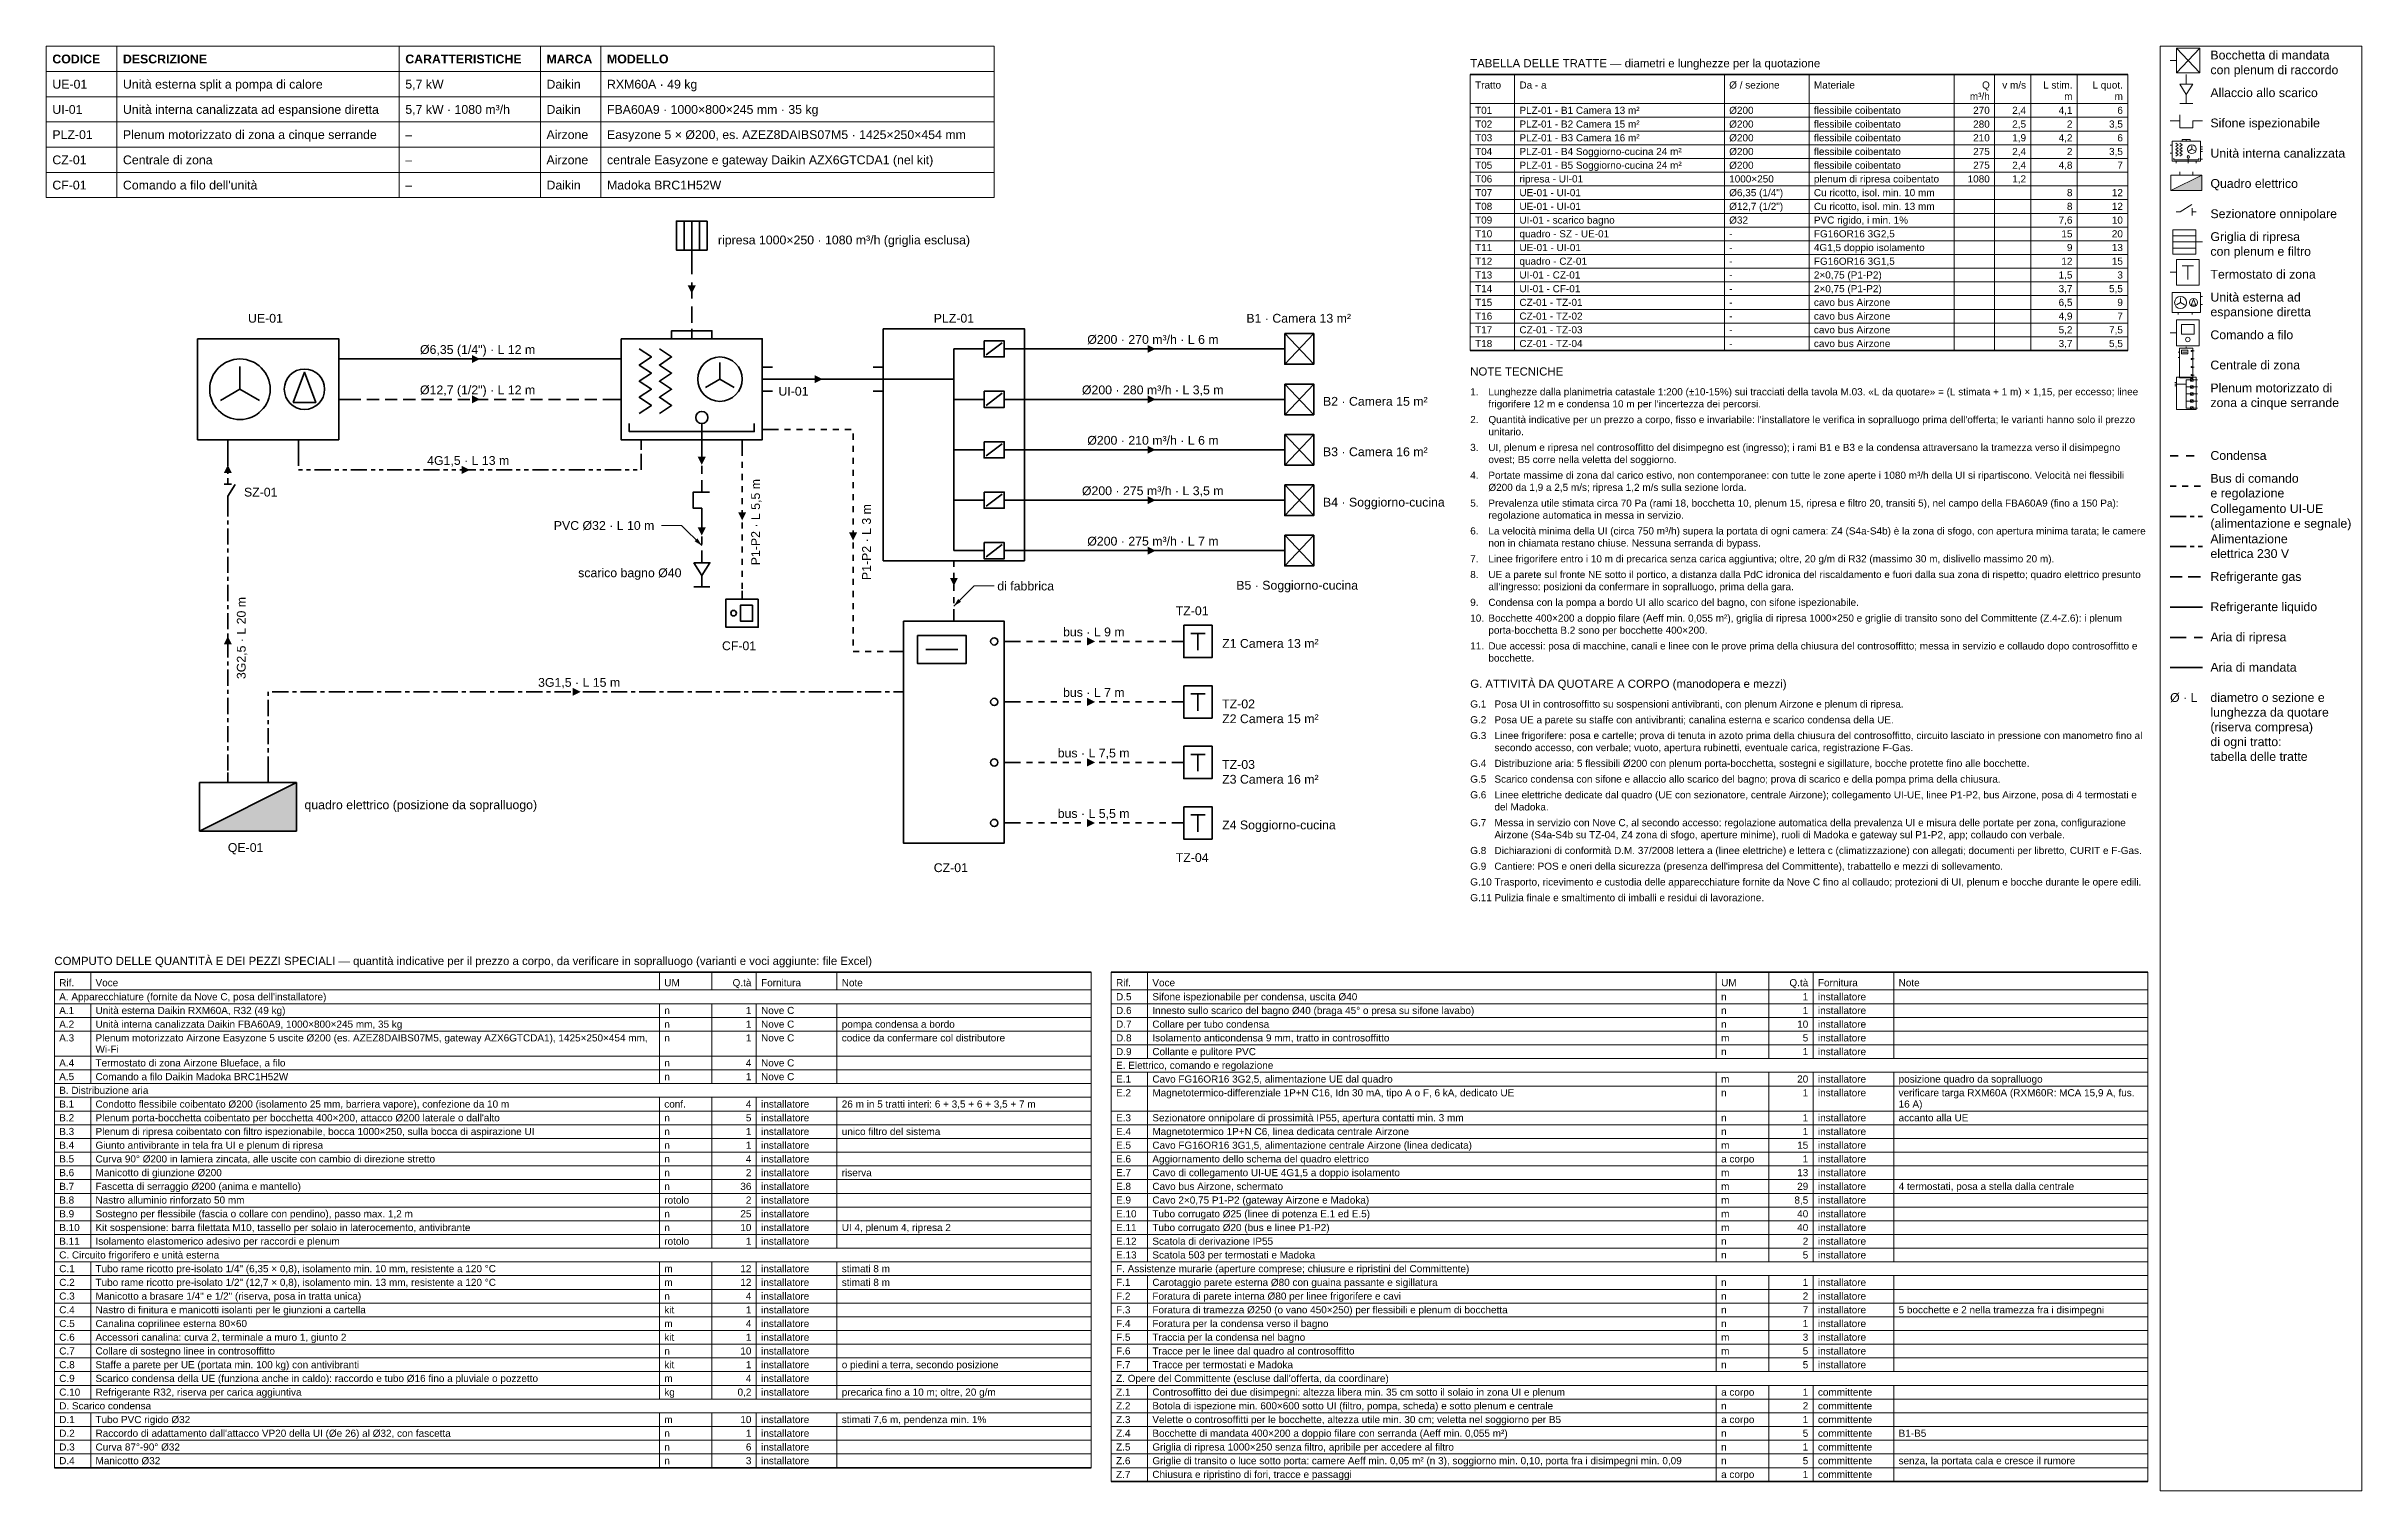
# Model space of a CAD drawing. Header units: millimetres. Extents: x 10 to 584, y 46 to 404.
import ezdxf
from ezdxf.enums import TextEntityAlignment as Align

# ---------------------------------------------------------------- set-up
doc = ezdxf.new("R2010")
doc.units = ezdxf.units.MM
for name, pattern in [('NOVEC_TRATTO_1P5_1P5', [3, 1.5, -1.5]), ('NOVEC_TRATTO_2_2', [4, 2, -2]), ('NOVEC_TRATTO_3_1P5', [4.5, 3, -1.5]), ('NOVEC_TRATTO_4_1_1_1', [7, 4, -1, 1, -1]), ('NOVEC_TRATTO_4_1_1_1_1_1', [9, 4, -1, 1, -1, 1, -1]), ('NOVEC_TRATTO_4_2', [6, 4, -2])]:
    doc.linetypes.add(name, pattern=pattern)
for name, color, linetype, lineweight, true_color in [('E-CTRL-BUS', 144, 'NOVEC_TRATTO_1P5_1P5', 35, 0x1f618d), ('E-POWR-CIRC', 13, 'NOVEC_TRATTO_4_1_1_1', 35, 0xb03a2e), ('E-POWR-LINK', 32, 'NOVEC_TRATTO_4_1_1_1_1_1', 35, 0xa04000), ('M-CNDS-PIPE', 252, 'NOVEC_TRATTO_2_2', 35, 0x616a6b), ('M-HVAC-RETN', 134, 'NOVEC_TRATTO_4_2', 35, 0x148f77), ('M-HVAC-SPLY', 134, 'Continuous', 35, 0x148f77), ('M-REFG-GASS', 205, 'NOVEC_TRATTO_3_1P5', 35, 0x6c3483), ('M-REFG-LIQD', 205, 'Continuous', 35, 0x6c3483)]:
    doc.layers.add(name, color=color, linetype=linetype, lineweight=lineweight, true_color=true_color)
for name, color, linetype, lineweight in [('M-ANNO-DIAM', 7, 'Continuous', 18), ('M-ANNO-IDEN', 7, 'Continuous', 18), ('M-ANNO-LEGN', 7, 'Continuous', 18), ('M-ANNO-SCHD', 7, 'Continuous', 18), ('M-DIAG-EQPM', 7, 'Continuous', 35)]:
    doc.layers.add(name, color=color, linetype=linetype, lineweight=lineweight)
doc.styles.add('NOVEC_ARIAL', font='arial.ttf')
doc.styles.add('NOVEC_ARIAL_GRASSETTO', font='arialbd.ttf')

msp = doc.modelspace()

# ---------------------------------------------------------------- texts
at = {"layer": 'M-ANNO-DIAM', "style": 'NOVEC_ARIAL'}
for s, p in [('Ø6,35 (1/4") · L 12 m', (102.64259, 327.75)), ('Ø200 · 270 m³/h · L 6 m', (268.05979, 330.25)), ('Ø12,7 (1/2") · L 12 m', (102.64259, 317.75)), ('Ø200 · 280 m³/h · L 3,5 m', (266.73581, 317.75)), ('Ø200 · 210 m³/h · L 6 m', (268.05979, 305.25)), ('4G1,5 · L 13 m', (104.41138, 300.25)), ('Ø200 · 275 m³/h · L 3,5 m', (266.73581, 292.75)), ('PVC Ø32 · L 10 m', (135.81025, 284.13875)), ('Ø200 · 275 m³/h · L 7 m', (268.05979, 280.25)), ('di fabbrica', (245.75, 269.13875)), ('bus · L 9 m', (262.05933, 257.75)), ('3G1,5 · L 15 m', (131.91137, 245.25)), ('bus · L 7 m', (262.05933, 242.75)), ('bus · L 7,5 m', (260.73535, 227.75)), ('bus · L 5,5 m', (260.73535, 212.75))]:
    msp.add_text(s, height=2.1844, dxfattribs=at).set_placement(p)
for s, p in [('P1-P2 · L 5,5 m', (186.925, 275.38274)), ('P1-P2 · L 3 m', (214.425, 271.70671)), ('3G2,5 · L 20 m', (59.425, 247.16138))]:
    msp.add_text(s, height=2.1844, rotation=90, dxfattribs=at).set_placement(p)
at = {"layer": 'M-ANNO-IDEN', "style": 'NOVEC_ARIAL'}
for s, p in [('ripresa 1000×250 · 1080 m³/h (griglia esclusa)', (176.5, 354.9125)), ('UE-01', (60, 335.5)), ('PLZ-01', (230, 335.5)), ('B1 · Camera 13 m²', (307.5, 335.5)), ('UI-01', (191.5, 317.4125)), ('B2 · Camera 15 m²', (326.5, 314.9125)), ('B3 · Camera 16 m²', (326.5, 302.4125)), ('SZ-01', (59, 292.4125)), ('B4 · Soggiorno-cucina', (326.5, 289.9125)), ('scarico bagno Ø40', (141.85223, 272.4125)), ('B5 · Soggiorno-cucina', (305, 269.325)), ('TZ-01', (290, 263)), ('CF-01', (177.5, 254.325)), ('Z1 Camera 13 m²', (301.5, 254.9125)), ('TZ-02', (301.5, 239.9125)), ('Z2 Camera 15 m²', (301.5, 236.2375)), ('TZ-03', (301.5, 224.9125)), ('Z3 Camera 16 m²', (301.5, 221.2375)), ('quadro elettrico (posizione da sopralluogo)', (74, 214.9125)), ('Z4 Soggiorno-cucina', (301.5, 209.9125)), ('QE-01', (55, 204.325)), ('CZ-01', (230, 199.325)), ('TZ-04', (290, 201.825))]:
    msp.add_text(s, height=2.1844, dxfattribs=at).set_placement(p)
at = {"layer": 'M-ANNO-LEGN', "style": 'NOVEC_ARIAL'}
for s, p in [('Bocchetta di mandata', (546.5, 400.7381)), ('con plenum di raccordo', (546.5, 397.0869)), ('Allaccio allo scarico', (546.5, 391.4125)), ('Sifone ispezionabile', (546.5, 383.9125)), ('Unità interna canalizzata', (546.5, 376.4125)), ('Quadro elettrico', (546.5, 368.9125)), ('Sezionatore onnipolare', (546.5, 361.4125)), ('Griglia di ripresa', (546.5, 355.7381)), ('con plenum e filtro', (546.5, 352.0869)), ('Termostato di zona', (546.5, 346.4125)), ('espansione diretta', (546.5, 337.0869)), ('Unità esterna ad', (546.5, 340.7381)), ('Comando a filo', (546.5, 331.4125)), ('Centrale di zona', (546.5, 323.9125)), ('zona a cinque serrande', (546.5, 314.5869)), ('Plenum motorizzato di', (546.5, 318.2381)), ('Condensa', (546.5, 301.5)), ('e regolazione', (546.5, 292.1744)), ('Bus di comando', (546.5, 295.8256)), ('Collegamento UI-UE', (546.5, 288.3256)), ('Alimentazione', (546.5, 280.8256)), ('(alimentazione e segnale)', (546.5, 284.6744)), ('elettrica 230 V', (546.5, 277.1744)), ('Refrigerante gas', (546.5, 271.5)), ('Refrigerante liquido', (546.5, 264)), ('Aria di ripresa', (546.5, 256.5)), ('Aria di mandata', (546.5, 249)), ('Ø · L', (536.5, 241.5)), ('diametro o sezione e', (546.5, 241.5)), ('(riserva compresa)', (546.5, 234.1975)), ('lunghezza da quotare', (546.5, 237.84875)), ('di ogni tratto:', (546.5, 230.54625)), ('tabella delle tratte', (546.5, 226.895))]:
    msp.add_text(s, height=2.1844, dxfattribs=at).set_placement(p)
at = {"layer": 'M-ANNO-SCHD'}
for s, height, style, p in [('CODICE', 2.1844, 'NOVEC_ARIAL_GRASSETTO', (11.5, 399.76375)), ('DESCRIZIONE', 2.1844, 'NOVEC_ARIAL_GRASSETTO', (29, 399.76375)), ('CARATTERISTICHE', 2.1844, 'NOVEC_ARIAL_GRASSETTO', (99, 399.76375)), ('MARCA', 2.1844, 'NOVEC_ARIAL_GRASSETTO', (134, 399.76375)), ('MODELLO', 2.1844, 'NOVEC_ARIAL_GRASSETTO', (149, 399.76375)), ('TABELLA DELLE TRATTE — diametri e lunghezze per la quotazione', 2.0208384, 'NOVEC_ARIAL', (363, 398.8)), ('UE-01', 2.1844, 'NOVEC_ARIAL', (11.5, 393.51375)), ('Unità esterna split a pompa di calore', 2.1844, 'NOVEC_ARIAL', (29, 393.51375)), ('5,7 kW', 2.1844, 'NOVEC_ARIAL', (99, 393.51375)), ('Daikin', 2.1844, 'NOVEC_ARIAL', (134, 393.51375)), ('RXM60A · 49 kg', 2.1844, 'NOVEC_ARIAL', (149, 393.51375)), ('Tratto', 1.768234, 'NOVEC_ARIAL', (364.2, 393.53)), ('Da - a', 1.768234, 'NOVEC_ARIAL', (375.2, 393.53)), ('Ø / sezione', 1.7682336, 'NOVEC_ARIAL', (427.2, 393.53)), ('Materiale', 1.768234, 'NOVEC_ARIAL', (448.2, 393.53)), ('UI-01', 2.1844, 'NOVEC_ARIAL', (11.5, 387.26375)), ('Unità interna canalizzata ad espansione diretta', 2.1844, 'NOVEC_ARIAL', (29, 387.26375)), ('5,7 kW · 1080 m³/h', 2.1844, 'NOVEC_ARIAL', (99, 387.26375)), ('Daikin', 2.1844, 'NOVEC_ARIAL', (134, 387.26375)), ('FBA60A9 · 1000×800×245 mm · 35 kg', 2.1844, 'NOVEC_ARIAL', (149, 387.26375)), ('T01', 1.768234, 'NOVEC_ARIAL', (364.2, 387.25)), ('T02', 1.768234, 'NOVEC_ARIAL', (364.2, 383.85)), ('PLZ-01 - B1 Camera 13 m²', 1.7682336, 'NOVEC_ARIAL', (375.2, 387.25)), ('PLZ-01 - B2 Camera 15 m²', 1.7682336, 'NOVEC_ARIAL', (375.2, 383.85)), ('Ø200', 1.768234, 'NOVEC_ARIAL', (427.2, 387.25)), ('Ø200', 1.768234, 'NOVEC_ARIAL', (427.2, 383.85)), ('flessibile coibentato', 1.7682336, 'NOVEC_ARIAL', (448.2, 387.25)), ('flessibile coibentato', 1.7682336, 'NOVEC_ARIAL', (448.2, 383.85)), ('PLZ-01', 2.1844, 'NOVEC_ARIAL', (11.5, 381.01375)), ('Plenum motorizzato di zona a cinque serrande', 2.1844, 'NOVEC_ARIAL', (29, 381.01375)), ('–', 2.1844, 'NOVEC_ARIAL', (99, 381.01375)), ('Airzone', 2.1844, 'NOVEC_ARIAL', (134, 381.01375)), ('Easyzone 5 × Ø200, es. AZEZ8DAIBS07M5 · 1425×250×454 mm', 2.1844, 'NOVEC_ARIAL', (149, 381.01375)), ('T03', 1.768234, 'NOVEC_ARIAL', (364.2, 380.45)), ('T04', 1.768234, 'NOVEC_ARIAL', (364.2, 377.05)), ('PLZ-01 - B3 Camera 16 m²', 1.7682336, 'NOVEC_ARIAL', (375.2, 380.45)), ('PLZ-01 - B4 Soggiorno-cucina 24 m²', 1.7682336, 'NOVEC_ARIAL', (375.2, 377.05)), ('Ø200', 1.768234, 'NOVEC_ARIAL', (427.2, 380.45)), ('Ø200', 1.768234, 'NOVEC_ARIAL', (427.2, 377.05)), ('flessibile coibentato', 1.7682336, 'NOVEC_ARIAL', (448.2, 380.45)), ('flessibile coibentato', 1.7682336, 'NOVEC_ARIAL', (448.2, 377.05)), ('CZ-01', 2.1844, 'NOVEC_ARIAL', (11.5, 374.76375)), ('Centrale di zona', 2.1844, 'NOVEC_ARIAL', (29, 374.76375)), ('–', 2.1844, 'NOVEC_ARIAL', (99, 374.76375)), ('Airzone', 2.1844, 'NOVEC_ARIAL', (134, 374.76375)), ('centrale Easyzone e gateway Daikin AZX6GTCDA1 (nel kit)', 2.1844, 'NOVEC_ARIAL', (149, 374.76375)), ('T05', 1.768234, 'NOVEC_ARIAL', (364.2, 373.65)), ('PLZ-01 - B5 Soggiorno-cucina 24 m²', 1.7682336, 'NOVEC_ARIAL', (375.2, 373.65)), ('Ø200', 1.768234, 'NOVEC_ARIAL', (427.2, 373.65)), ('flessibile coibentato', 1.7682336, 'NOVEC_ARIAL', (448.2, 373.65)), ('CF-01', 2.1844, 'NOVEC_ARIAL', (11.5, 368.51375)), ("Comando a filo dell'unità", 2.1844, 'NOVEC_ARIAL', (29, 368.51375)), ('–', 2.1844, 'NOVEC_ARIAL', (99, 368.51375)), ('Daikin', 2.1844, 'NOVEC_ARIAL', (134, 368.51375)), ('Madoka BRC1H52W', 2.1844, 'NOVEC_ARIAL', (149, 368.51375)), ('T06', 1.768234, 'NOVEC_ARIAL', (364.2, 370.25)), ('T07', 1.768234, 'NOVEC_ARIAL', (364.2, 366.85)), ('ripresa - UI-01', 1.7682336, 'NOVEC_ARIAL', (375.2, 370.25)), ('UE-01 - UI-01', 1.7682336, 'NOVEC_ARIAL', (375.2, 366.85)), ('Ø6,35 (1/4")', 1.7682336, 'NOVEC_ARIAL', (427.2, 366.85)), ('1000×250', 1.768234, 'NOVEC_ARIAL', (427.2, 370.25)), ('Cu ricotto, isol. min. 10 mm', 1.7682336, 'NOVEC_ARIAL', (448.2, 366.85)), ('plenum di ripresa coibentato', 1.7682336, 'NOVEC_ARIAL', (448.2, 370.25)), ('T08', 1.768234, 'NOVEC_ARIAL', (364.2, 363.45)), ('T09', 1.768234, 'NOVEC_ARIAL', (364.2, 360.05)), ('UE-01 - UI-01', 1.7682336, 'NOVEC_ARIAL', (375.2, 363.45)), ('UI-01 - scarico bagno', 1.7682336, 'NOVEC_ARIAL', (375.2, 360.05)), ('Ø12,7 (1/2")', 1.7682336, 'NOVEC_ARIAL', (427.2, 363.45)), ('Ø32', 1.768234, 'NOVEC_ARIAL', (427.2, 360.05)), ('Cu ricotto, isol. min. 13 mm', 1.7682336, 'NOVEC_ARIAL', (448.2, 363.45)), ('PVC rigido, i min. 1%', 1.7682336, 'NOVEC_ARIAL', (448.2, 360.05)), ('T10', 1.768234, 'NOVEC_ARIAL', (364.2, 356.65)), ('quadro - SZ - UE-01', 1.7682336, 'NOVEC_ARIAL', (375.2, 356.65)), ('-', 1.76823, 'NOVEC_ARIAL', (427.2, 356.65)), ('FG16OR16 3G2,5', 1.7682336, 'NOVEC_ARIAL', (448.2, 356.65)), ('T11', 1.768234, 'NOVEC_ARIAL', (364.2, 353.25)), ('T12', 1.768234, 'NOVEC_ARIAL', (364.2, 349.85)), ('quadro - CZ-01', 1.7682336, 'NOVEC_ARIAL', (375.2, 349.85)), ('UE-01 - UI-01', 1.7682336, 'NOVEC_ARIAL', (375.2, 353.25)), ('-', 1.76823, 'NOVEC_ARIAL', (427.2, 353.25)), ('-', 1.76823, 'NOVEC_ARIAL', (427.2, 349.85)), ('4G1,5 doppio isolamento', 1.7682336, 'NOVEC_ARIAL', (448.2, 353.25)), ('FG16OR16 3G1,5', 1.7682336, 'NOVEC_ARIAL', (448.2, 349.85)), ('T13', 1.768234, 'NOVEC_ARIAL', (364.2, 346.45)), ('T14', 1.768234, 'NOVEC_ARIAL', (364.2, 343.05)), ('UI-01 - CZ-01', 1.7682336, 'NOVEC_ARIAL', (375.2, 346.45)), ('UI-01 - CF-01', 1.7682336, 'NOVEC_ARIAL', (375.2, 343.05)), ('-', 1.76823, 'NOVEC_ARIAL', (427.2, 346.45)), ('2×0,75 (P1-P2)', 1.7682336, 'NOVEC_ARIAL', (448.2, 346.45)), ('2×0,75 (P1-P2)', 1.7682336, 'NOVEC_ARIAL', (448.2, 343.05)), ('T15', 1.768234, 'NOVEC_ARIAL', (364.2, 339.65)), ('CZ-01 - TZ-01', 1.7682336, 'NOVEC_ARIAL', (375.2, 339.65)), ('-', 1.76823, 'NOVEC_ARIAL', (427.2, 343.05)), ('-', 1.76823, 'NOVEC_ARIAL', (427.2, 339.65)), ('cavo bus Airzone', 1.7682336, 'NOVEC_ARIAL', (448.2, 339.65)), ('T16', 1.768234, 'NOVEC_ARIAL', (364.2, 336.25)), ('T17', 1.768234, 'NOVEC_ARIAL', (364.2, 332.85)), ('CZ-01 - TZ-02', 1.7682336, 'NOVEC_ARIAL', (375.2, 336.25)), ('CZ-01 - TZ-03', 1.7682336, 'NOVEC_ARIAL', (375.2, 332.85)), ('-', 1.76823, 'NOVEC_ARIAL', (427.2, 336.25)), ('-', 1.76823, 'NOVEC_ARIAL', (427.2, 332.85)), ('cavo bus Airzone', 1.7682336, 'NOVEC_ARIAL', (448.2, 336.25)), ('cavo bus Airzone', 1.7682336, 'NOVEC_ARIAL', (448.2, 332.85)), ('T18', 1.768234, 'NOVEC_ARIAL', (364.2, 329.45)), ('CZ-01 - TZ-04', 1.7682336, 'NOVEC_ARIAL', (375.2, 329.45)), ('-', 1.76823, 'NOVEC_ARIAL', (427.2, 329.45)), ('cavo bus Airzone', 1.7682336, 'NOVEC_ARIAL', (448.2, 329.45)), ('NOTE TECNICHE', 2.0208384, 'NOVEC_ARIAL', (363, 322.4)), ('1.', 1.768234, 'NOVEC_ARIAL', (363, 317.5)), ("frigorifere 12 m e condensa 10 m per l'incertezza dei percorsi.", 1.7682336, 'NOVEC_ARIAL', (367.5, 314.5)), ('Lunghezze dalla planimetria catastale 1:200 (±10-15%) sui tracciati della tavola M.03. «L da quotare» = (L stimata + 1 m) × 1,15, per eccesso; linee', 1.7682336, 'NOVEC_ARIAL', (367.5, 317.5)), ('2.', 1.768234, 'NOVEC_ARIAL', (363, 310.6)), ("Quantità indicative per un prezzo a corpo, fisso e invariabile: l'installatore le verifica in sopralluogo prima dell'offerta; le varianti hanno solo il prezzo", 1.7682336, 'NOVEC_ARIAL', (367.5, 310.6)), ('3.', 1.768234, 'NOVEC_ARIAL', (363, 303.7)), ('unitario.', 1.768234, 'NOVEC_ARIAL', (367.5, 307.6)), ('UI, plenum e ripresa nel controsoffitto del disimpegno est (ingresso); i rami B1 e B3 e la condensa attraversano la tramezza verso il disimpegno', 1.7682336, 'NOVEC_ARIAL', (367.5, 303.7)), ('4.', 1.768234, 'NOVEC_ARIAL', (363, 296.8)), ('ovest; B5 corre nella veletta del soggiorno.', 1.7682336, 'NOVEC_ARIAL', (367.5, 300.7)), ('Portate massime di zona dal carico estivo, non contemporanee: con tutte le zone aperte i 1080 m³/h della UI si ripartiscono. Velocità nei flessibili', 1.7682336, 'NOVEC_ARIAL', (367.5, 296.8)), ('Ø200 da 1,9 a 2,5 m/s; ripresa 1,2 m/s sulla sezione lorda.', 1.7682336, 'NOVEC_ARIAL', (367.5, 293.8)), ('5.', 1.768234, 'NOVEC_ARIAL', (363, 289.9)), ('regolazione automatica in messa in servizio.', 1.7682336, 'NOVEC_ARIAL', (367.5, 286.9)), ('Prevalenza utile stimata circa 70 Pa (rami 18, bocchetta 10, plenum 15, ripresa e filtro 20, transiti 5), nel campo della FBA60A9 (fino a 150 Pa):', 1.7682336, 'NOVEC_ARIAL', (367.5, 289.9)), ('6.', 1.768234, 'NOVEC_ARIAL', (363, 283)), ('non in chiamata restano chiuse. Nessuna serranda di bypass.', 1.7682336, 'NOVEC_ARIAL', (367.5, 280)), ('La velocità minima della UI (circa 750 m³/h) supera la portata di ogni camera: Z4 (S4a-S4b) è la zona di sfogo, con apertura minima tarata; le camere', 1.7682336, 'NOVEC_ARIAL', (367.5, 283)), ('7.', 1.768234, 'NOVEC_ARIAL', (363, 276.1)), ('Linee frigorifere entro i 10 m di precarica senza carica aggiuntiva; oltre, 20 g/m di R32 (massimo 30 m, dislivello massimo 20 m).', 1.7682336, 'NOVEC_ARIAL', (367.5, 276.1)), ('8.', 1.768234, 'NOVEC_ARIAL', (363, 272.2)), ("all'ingresso: posizioni da confermare in sopralluogo, prima della gara.", 1.7682336, 'NOVEC_ARIAL', (367.5, 269.2)), ('UE a parete sul fronte NE sotto il portico, a distanza dalla PdC idronica del riscaldamento e fuori dalla sua zona di rispetto; quadro elettrico presunto', 1.7682336, 'NOVEC_ARIAL', (367.5, 272.2)), ('9.', 1.768234, 'NOVEC_ARIAL', (363, 265.3)), ('Condensa con la pompa a bordo UI allo scarico del bagno, con sifone ispezionabile.', 1.7682336, 'NOVEC_ARIAL', (367.5, 265.3)), ('10.', 1.768234, 'NOVEC_ARIAL', (363, 261.4)), ('porta-bocchetta B.2 sono per bocchette 400×200.', 1.7682336, 'NOVEC_ARIAL', (367.5, 258.4)), ('Bocchette 400×200 a doppio filare (Aeff min. 0,055 m²), griglia di ripresa 1000×250 e griglie di transito sono del Committente (Z.4-Z.6): i plenum', 1.7682336, 'NOVEC_ARIAL', (367.5, 261.4)), ('11.', 1.768234, 'NOVEC_ARIAL', (363, 254.5)), ('bocchette.', 1.768234, 'NOVEC_ARIAL', (367.5, 251.5)), ('Due accessi: posa di macchine, canali e linee con le prove prima della chiusura del controsoffitto; messa in servizio e collaudo dopo controsoffitto e', 1.7682336, 'NOVEC_ARIAL', (367.5, 254.5)), ('G. ATTIVITÀ DA QUOTARE A CORPO (manodopera e mezzi)', 2.0208384, 'NOVEC_ARIAL', (363, 245)), ('G.1', 1.768234, 'NOVEC_ARIAL', (363, 240.1)), ('Posa UI in controsoffitto su sospensioni antivibranti, con plenum Airzone e plenum di ripresa.', 1.7682336, 'NOVEC_ARIAL', (369, 240.1)), ('G.2', 1.768234, 'NOVEC_ARIAL', (363, 236.2)), ('Posa UE a parete su staffe con antivibranti; canalina esterna e scarico condensa della UE.', 1.7682336, 'NOVEC_ARIAL', (369, 236.2)), ('G.3', 1.768234, 'NOVEC_ARIAL', (363, 232.3)), ('secondo accesso, con verbale; vuoto, apertura rubinetti, eventuale carica, registrazione F-Gas.', 1.7682336, 'NOVEC_ARIAL', (369, 229.3)), ('Linee frigorifere: posa e cartelle; prova di tenuta in azoto prima della chiusura del controsoffitto, circuito lasciato in pressione con manometro fino al', 1.7682336, 'NOVEC_ARIAL', (369, 232.3)), ('G.4', 1.768234, 'NOVEC_ARIAL', (363, 225.4)), ('Distribuzione aria: 5 flessibili Ø200 con plenum porta-bocchetta, sostegni e sigillature, bocche protette fino alle bocchette.', 1.7682336, 'NOVEC_ARIAL', (369, 225.4)), ('G.5', 1.768234, 'NOVEC_ARIAL', (363, 221.5)), ('G.6', 1.768234, 'NOVEC_ARIAL', (363, 217.6)), ('Scarico condensa con sifone e allaccio allo scarico del bagno; prova di scarico e della pompa prima della chiusura.', 1.7682336, 'NOVEC_ARIAL', (369, 221.5)), ('Linee elettriche dedicate dal quadro (UE con sezionatore, centrale Airzone); collegamento UI-UE, linee P1-P2, bus Airzone, posa di 4 termostati e', 1.7682336, 'NOVEC_ARIAL', (369, 217.6)), ('G.7', 1.768234, 'NOVEC_ARIAL', (363, 210.7)), ('del Madoka.', 1.7682336, 'NOVEC_ARIAL', (369, 214.6)), ('Messa in servizio con Nove C, al secondo accesso: regolazione automatica della prevalenza UI e misura delle portate per zona, configurazione', 1.7682336, 'NOVEC_ARIAL', (369, 210.7)), ('Airzone (S4a-S4b su TZ-04, Z4 zona di sfogo, aperture minime), ruoli di Madoka e gateway sul P1-P2, app; collaudo con verbale.', 1.7682336, 'NOVEC_ARIAL', (369, 207.7)), ('G.8', 1.768234, 'NOVEC_ARIAL', (363, 203.8)), ('G.9', 1.768234, 'NOVEC_ARIAL', (363, 199.9)), ("Cantiere: POS e oneri della sicurezza (presenza dell'impresa del Committente), trabattello e mezzi di sollevamento.", 1.7682336, 'NOVEC_ARIAL', (369, 199.9)), ('Dichiarazioni di conformità D.M. 37/2008 lettera a (linee elettriche) e lettera c (climatizzazione) con allegati; documenti per libretto, CURIT e F-Gas.', 1.7682336, 'NOVEC_ARIAL', (369, 203.8)), ('G.10', 1.768234, 'NOVEC_ARIAL', (363, 196)), ('Trasporto, ricevimento e custodia delle apparecchiature fornite da Nove C fino al collaudo; protezioni di UI, plenum e bocche durante le opere edili.', 1.7682336, 'NOVEC_ARIAL', (369, 196)), ('G.11', 1.768234, 'NOVEC_ARIAL', (363, 192.1)), ('Pulizia finale e smaltimento di imballi e residui di lavorazione.', 1.7682336, 'NOVEC_ARIAL', (369, 192.1)), ('COMPUTO DELLE QUANTITÀ E DEI PEZZI SPECIALI — quantità indicative per il prezzo a corpo, da verificare in sopralluogo (varianti e voci aggiunte: file Excel)', 2.0208384, 'NOVEC_ARIAL', (12, 176.3)), ('Rif.', 1.768234, 'NOVEC_ARIAL', (13.2, 171.03)), ('Voce', 1.768234, 'NOVEC_ARIAL', (22.2, 171.03)), ('UM', 1.768234, 'NOVEC_ARIAL', (163.2, 171.03)), ('Fornitura', 1.768234, 'NOVEC_ARIAL', (187.2, 171.03)), ('Note', 1.768234, 'NOVEC_ARIAL', (207.2, 171.03)), ('Rif.', 1.768234, 'NOVEC_ARIAL', (275.2, 171.03)), ('Voce', 1.768234, 'NOVEC_ARIAL', (284.2, 171.03)), ('UM', 1.768234, 'NOVEC_ARIAL', (425.2, 171.03)), ('Fornitura', 1.768234, 'NOVEC_ARIAL', (449.2, 171.03)), ('Note', 1.768234, 'NOVEC_ARIAL', (469.2, 171.03)), ("A. Apparecchiature (fornite da Nove C, posa dell'installatore)", 1.7682336, 'NOVEC_ARIAL', (13.2, 167.55)), ('D.5', 1.768234, 'NOVEC_ARIAL', (275.2, 167.55)), ('Sifone ispezionabile per condensa, uscita Ø40', 1.7682336, 'NOVEC_ARIAL', (284.2, 167.55)), ('n', 1.76823, 'NOVEC_ARIAL', (425.2, 167.55)), ('installatore', 1.7682336, 'NOVEC_ARIAL', (449.2, 167.55)), ('A.1', 1.768234, 'NOVEC_ARIAL', (13.2, 164.15)), ('A.2', 1.768234, 'NOVEC_ARIAL', (13.2, 160.75)), ('Unità esterna Daikin RXM60A, R32 (49 kg)', 1.7682336, 'NOVEC_ARIAL', (22.2, 164.15)), ('Unità interna canalizzata Daikin FBA60A9, 1000×800×245 mm, 35 kg', 1.7682336, 'NOVEC_ARIAL', (22.2, 160.75)), ('n', 1.76823, 'NOVEC_ARIAL', (163.2, 164.15)), ('n', 1.76823, 'NOVEC_ARIAL', (163.2, 160.75)), ('Nove C', 1.768234, 'NOVEC_ARIAL', (187.2, 164.15)), ('Nove C', 1.768234, 'NOVEC_ARIAL', (187.2, 160.75)), ('pompa condensa a bordo', 1.7682336, 'NOVEC_ARIAL', (207.2, 160.75)), ('D.6', 1.768234, 'NOVEC_ARIAL', (275.2, 164.15)), ('D.7', 1.768234, 'NOVEC_ARIAL', (275.2, 160.75)), ('Collare per tubo condensa', 1.7682336, 'NOVEC_ARIAL', (284.2, 160.75)), ('Innesto sullo scarico del bagno Ø40 (braga 45° o presa su sifone lavabo)', 1.7682336, 'NOVEC_ARIAL', (284.2, 164.15)), ('n', 1.76823, 'NOVEC_ARIAL', (425.2, 164.15)), ('n', 1.76823, 'NOVEC_ARIAL', (425.2, 160.75)), ('installatore', 1.7682336, 'NOVEC_ARIAL', (449.2, 164.15)), ('installatore', 1.7682336, 'NOVEC_ARIAL', (449.2, 160.75)), ('A.3', 1.768234, 'NOVEC_ARIAL', (13.2, 157.35)), ('Wi-Fi', 1.768234, 'NOVEC_ARIAL', (22.2, 154.55)), ('Plenum motorizzato Airzone Easyzone 5 uscite Ø200 (es. AZEZ8DAIBS07M5, gateway AZX6GTCDA1), 1425×250×454 mm,', 1.7682336, 'NOVEC_ARIAL', (22.2, 157.35)), ('n', 1.76823, 'NOVEC_ARIAL', (163.2, 157.35)), ('Nove C', 1.768234, 'NOVEC_ARIAL', (187.2, 157.35)), ('codice da confermare col distributore', 1.7682336, 'NOVEC_ARIAL', (207.2, 157.35)), ('D.8', 1.768234, 'NOVEC_ARIAL', (275.2, 157.35)), ('D.9', 1.768234, 'NOVEC_ARIAL', (275.2, 153.95)), ('Collante e pulitore PVC', 1.7682336, 'NOVEC_ARIAL', (284.2, 153.95)), ('Isolamento anticondensa 9 mm, tratto in controsoffitto', 1.7682336, 'NOVEC_ARIAL', (284.2, 157.35)), ('m', 1.76823, 'NOVEC_ARIAL', (425.2, 157.35)), ('n', 1.76823, 'NOVEC_ARIAL', (425.2, 153.95)), ('installatore', 1.7682336, 'NOVEC_ARIAL', (449.2, 157.35)), ('installatore', 1.7682336, 'NOVEC_ARIAL', (449.2, 153.95)), ('A.4', 1.768234, 'NOVEC_ARIAL', (13.2, 151.15)), ('A.5', 1.768234, 'NOVEC_ARIAL', (13.2, 147.75)), ('Termostato di zona Airzone Blueface, a filo', 1.7682336, 'NOVEC_ARIAL', (22.2, 151.15)), ('Comando a filo Daikin Madoka BRC1H52W', 1.7682336, 'NOVEC_ARIAL', (22.2, 147.75)), ('n', 1.76823, 'NOVEC_ARIAL', (163.2, 151.15)), ('Nove C', 1.768234, 'NOVEC_ARIAL', (187.2, 151.15)), ('Nove C', 1.768234, 'NOVEC_ARIAL', (187.2, 147.75)), ('E. Elettrico, comando e regolazione', 1.7682336, 'NOVEC_ARIAL', (275.2, 150.55)), ('B. Distribuzione aria', 1.7682336, 'NOVEC_ARIAL', (13.2, 144.35)), ('n', 1.76823, 'NOVEC_ARIAL', (163.2, 147.75)), ('E.1', 1.768234, 'NOVEC_ARIAL', (275.2, 147.15)), ('E.2', 1.768234, 'NOVEC_ARIAL', (275.2, 143.75)), ('Cavo FG16OR16 3G2,5, alimentazione UE dal quadro', 1.7682336, 'NOVEC_ARIAL', (284.2, 147.15)), ('Magnetotermico-differenziale 1P+N C16, Idn 30 mA, tipo A o F, 6 kA, dedicato UE', 1.7682336, 'NOVEC_ARIAL', (284.2, 143.75)), ('m', 1.76823, 'NOVEC_ARIAL', (425.2, 147.15)), ('n', 1.76823, 'NOVEC_ARIAL', (425.2, 143.75)), ('installatore', 1.7682336, 'NOVEC_ARIAL', (449.2, 147.15)), ('installatore', 1.7682336, 'NOVEC_ARIAL', (449.2, 143.75)), ('verificare targa RXM60A (RXM60R: MCA 15,9 A, fus.', 1.7682336, 'NOVEC_ARIAL', (469.2, 143.75)), ('posizione quadro da sopralluogo', 1.7682336, 'NOVEC_ARIAL', (469.2, 147.15)), ('B.1', 1.768234, 'NOVEC_ARIAL', (13.2, 140.95)), ('B.2', 1.768234, 'NOVEC_ARIAL', (13.2, 137.55)), ('Condotto flessibile coibentato Ø200 (isolamento 25 mm, barriera vapore), confezione da 10 m', 1.7682336, 'NOVEC_ARIAL', (22.2, 140.95)), ("Plenum porta-bocchetta coibentato per bocchetta 400×200, attacco Ø200 laterale o dall'alto", 1.7682336, 'NOVEC_ARIAL', (22.2, 137.55)), ('conf.', 1.768234, 'NOVEC_ARIAL', (163.2, 140.95)), ('n', 1.76823, 'NOVEC_ARIAL', (163.2, 137.55)), ('installatore', 1.7682336, 'NOVEC_ARIAL', (187.2, 140.95)), ('installatore', 1.7682336, 'NOVEC_ARIAL', (187.2, 137.55)), ('26 m in 5 tratti interi: 6 + 3,5 + 6 + 3,5 + 7 m', 1.7682336, 'NOVEC_ARIAL', (207.2, 140.95)), ('E.3', 1.768234, 'NOVEC_ARIAL', (275.2, 137.55)), ('Sezionatore onnipolare di prossimità IP55, apertura contatti min. 3 mm', 1.7682336, 'NOVEC_ARIAL', (284.2, 137.55)), ('n', 1.76823, 'NOVEC_ARIAL', (425.2, 137.55)), ('installatore', 1.7682336, 'NOVEC_ARIAL', (449.2, 137.55)), ('accanto alla UE', 1.7682336, 'NOVEC_ARIAL', (469.2, 137.55)), ('16 A)', 1.768234, 'NOVEC_ARIAL', (469.2, 140.95)), ('B.3', 1.768234, 'NOVEC_ARIAL', (13.2, 134.15)), ('B.4', 1.768234, 'NOVEC_ARIAL', (13.2, 130.75)), ('Giunto antivibrante in tela fra UI e plenum di ripresa', 1.7682336, 'NOVEC_ARIAL', (22.2, 130.75)), ('Plenum di ripresa coibentato con filtro ispezionabile, bocca 1000×250, sulla bocca di aspirazione UI', 1.7682336, 'NOVEC_ARIAL', (22.2, 134.15)), ('n', 1.76823, 'NOVEC_ARIAL', (163.2, 134.15)), ('n', 1.76823, 'NOVEC_ARIAL', (163.2, 130.75)), ('installatore', 1.7682336, 'NOVEC_ARIAL', (187.2, 134.15)), ('installatore', 1.7682336, 'NOVEC_ARIAL', (187.2, 130.75)), ('unico filtro del sistema', 1.7682336, 'NOVEC_ARIAL', (207.2, 134.15)), ('E.4', 1.768234, 'NOVEC_ARIAL', (275.2, 134.15)), ('E.5', 1.768234, 'NOVEC_ARIAL', (275.2, 130.75)), ('Cavo FG16OR16 3G1,5, alimentazione centrale Airzone (linea dedicata)', 1.7682336, 'NOVEC_ARIAL', (284.2, 130.75)), ('Magnetotermico 1P+N C6, linea dedicata centrale Airzone', 1.7682336, 'NOVEC_ARIAL', (284.2, 134.15)), ('n', 1.76823, 'NOVEC_ARIAL', (425.2, 134.15)), ('m', 1.76823, 'NOVEC_ARIAL', (425.2, 130.75)), ('installatore', 1.7682336, 'NOVEC_ARIAL', (449.2, 134.15)), ('installatore', 1.7682336, 'NOVEC_ARIAL', (449.2, 130.75)), ('B.5', 1.768234, 'NOVEC_ARIAL', (13.2, 127.35)), ('Curva 90° Ø200 in lamiera zincata, alle uscite con cambio di direzione stretto', 1.7682336, 'NOVEC_ARIAL', (22.2, 127.35)), ('n', 1.76823, 'NOVEC_ARIAL', (163.2, 127.35)), ('installatore', 1.7682336, 'NOVEC_ARIAL', (187.2, 127.35)), ('E.6', 1.768234, 'NOVEC_ARIAL', (275.2, 127.35)), ('Aggiornamento dello schema del quadro elettrico', 1.7682336, 'NOVEC_ARIAL', (284.2, 127.35)), ('a corpo', 1.768234, 'NOVEC_ARIAL', (425.2, 127.35)), ('installatore', 1.7682336, 'NOVEC_ARIAL', (449.2, 127.35)), ('B.6', 1.768234, 'NOVEC_ARIAL', (13.2, 123.95)), ('B.7', 1.768234, 'NOVEC_ARIAL', (13.2, 120.55)), ('Manicotto di giunzione Ø200', 1.7682336, 'NOVEC_ARIAL', (22.2, 123.95)), ('Fascetta di serraggio Ø200 (anima e mantello)', 1.7682336, 'NOVEC_ARIAL', (22.2, 120.55)), ('n', 1.76823, 'NOVEC_ARIAL', (163.2, 123.95)), ('n', 1.76823, 'NOVEC_ARIAL', (163.2, 120.55)), ('installatore', 1.7682336, 'NOVEC_ARIAL', (187.2, 123.95)), ('installatore', 1.7682336, 'NOVEC_ARIAL', (187.2, 120.55)), ('riserva', 1.768234, 'NOVEC_ARIAL', (207.2, 123.95)), ('E.7', 1.768234, 'NOVEC_ARIAL', (275.2, 123.95)), ('E.8', 1.768234, 'NOVEC_ARIAL', (275.2, 120.55)), ('Cavo di collegamento UI-UE 4G1,5 a doppio isolamento', 1.7682336, 'NOVEC_ARIAL', (284.2, 123.95)), ('Cavo bus Airzone, schermato', 1.7682336, 'NOVEC_ARIAL', (284.2, 120.55)), ('m', 1.76823, 'NOVEC_ARIAL', (425.2, 123.95)), ('m', 1.76823, 'NOVEC_ARIAL', (425.2, 120.55)), ('installatore', 1.7682336, 'NOVEC_ARIAL', (449.2, 123.95)), ('installatore', 1.7682336, 'NOVEC_ARIAL', (449.2, 120.55)), ('4 termostati, posa a stella dalla centrale', 1.7682336, 'NOVEC_ARIAL', (469.2, 120.55)), ('B.8', 1.768234, 'NOVEC_ARIAL', (13.2, 117.15)), ('B.9', 1.768234, 'NOVEC_ARIAL', (13.2, 113.75)), ('Sostegno per flessibile (fascia o collare con pendino), passo max. 1,2 m', 1.7682336, 'NOVEC_ARIAL', (22.2, 113.75)), ('Nastro alluminio rinforzato 50 mm', 1.7682336, 'NOVEC_ARIAL', (22.2, 117.15)), ('rotolo', 1.768234, 'NOVEC_ARIAL', (163.2, 117.15)), ('n', 1.76823, 'NOVEC_ARIAL', (163.2, 113.75)), ('installatore', 1.7682336, 'NOVEC_ARIAL', (187.2, 117.15)), ('installatore', 1.7682336, 'NOVEC_ARIAL', (187.2, 113.75)), ('E.9', 1.768234, 'NOVEC_ARIAL', (275.2, 117.15)), ('E.10', 1.768234, 'NOVEC_ARIAL', (275.2, 113.75)), ('Tubo corrugato Ø25 (linee di potenza E.1 ed E.5)', 1.7682336, 'NOVEC_ARIAL', (284.2, 113.75)), ('Cavo 2×0,75 P1-P2 (gateway Airzone e Madoka)', 1.7682336, 'NOVEC_ARIAL', (284.2, 117.15)), ('m', 1.76823, 'NOVEC_ARIAL', (425.2, 117.15)), ('m', 1.76823, 'NOVEC_ARIAL', (425.2, 113.75)), ('installatore', 1.7682336, 'NOVEC_ARIAL', (449.2, 117.15)), ('installatore', 1.7682336, 'NOVEC_ARIAL', (449.2, 113.75)), ('B.10', 1.768234, 'NOVEC_ARIAL', (13.2, 110.35)), ('Kit sospensione: barra filettata M10, tassello per solaio in laterocemento, antivibrante', 1.7682336, 'NOVEC_ARIAL', (22.2, 110.35)), ('n', 1.76823, 'NOVEC_ARIAL', (163.2, 110.35)), ('installatore', 1.7682336, 'NOVEC_ARIAL', (187.2, 110.35)), ('UI 4, plenum 4, ripresa 2', 1.7682336, 'NOVEC_ARIAL', (207.2, 110.35)), ('E.11', 1.768234, 'NOVEC_ARIAL', (275.2, 110.35)), ('Tubo corrugato Ø20 (bus e linee P1-P2)', 1.7682336, 'NOVEC_ARIAL', (284.2, 110.35)), ('m', 1.76823, 'NOVEC_ARIAL', (425.2, 110.35)), ('installatore', 1.7682336, 'NOVEC_ARIAL', (449.2, 110.35)), ('C. Circuito frigorifero e unità esterna', 1.7682336, 'NOVEC_ARIAL', (13.2, 103.55)), ('B.11', 1.768234, 'NOVEC_ARIAL', (13.2, 106.95)), ('Isolamento elastomerico adesivo per raccordi e plenum', 1.7682336, 'NOVEC_ARIAL', (22.2, 106.95)), ('rotolo', 1.768234, 'NOVEC_ARIAL', (163.2, 106.95)), ('installatore', 1.7682336, 'NOVEC_ARIAL', (187.2, 106.95)), ('E.12', 1.768234, 'NOVEC_ARIAL', (275.2, 106.95)), ('E.13', 1.768234, 'NOVEC_ARIAL', (275.2, 103.55)), ('Scatola di derivazione IP55', 1.7682336, 'NOVEC_ARIAL', (284.2, 106.95)), ('Scatola 503 per termostati e Madoka', 1.7682336, 'NOVEC_ARIAL', (284.2, 103.55)), ('n', 1.76823, 'NOVEC_ARIAL', (425.2, 106.95)), ('n', 1.76823, 'NOVEC_ARIAL', (425.2, 103.55)), ('installatore', 1.7682336, 'NOVEC_ARIAL', (449.2, 106.95)), ('installatore', 1.7682336, 'NOVEC_ARIAL', (449.2, 103.55)), ('C.1', 1.768234, 'NOVEC_ARIAL', (13.2, 100.15)), ('C.2', 1.768234, 'NOVEC_ARIAL', (13.2, 96.75)), ('Tubo rame ricotto pre-isolato 1/4" (6,35 × 0,8), isolamento min. 10 mm, resistente a 120 °C', 1.7682336, 'NOVEC_ARIAL', (22.2, 100.15)), ('Tubo rame ricotto pre-isolato 1/2" (12,7 × 0,8), isolamento min. 13 mm, resistente a 120 °C', 1.7682336, 'NOVEC_ARIAL', (22.2, 96.75)), ('m', 1.76823, 'NOVEC_ARIAL', (163.2, 100.15)), ('m', 1.76823, 'NOVEC_ARIAL', (163.2, 96.75)), ('installatore', 1.7682336, 'NOVEC_ARIAL', (187.2, 100.15)), ('installatore', 1.7682336, 'NOVEC_ARIAL', (187.2, 96.75)), ('stimati 8 m', 1.7682336, 'NOVEC_ARIAL', (207.2, 100.15)), ('stimati 8 m', 1.7682336, 'NOVEC_ARIAL', (207.2, 96.75)), ('F. Assistenze murarie (aperture comprese; chiusure e ripristini del Committente)', 1.7682336, 'NOVEC_ARIAL', (275.2, 100.15)), ('F.1', 1.768234, 'NOVEC_ARIAL', (275.2, 96.75)), ('Carotaggio parete esterna Ø80 con guaina passante e sigillatura', 1.7682336, 'NOVEC_ARIAL', (284.2, 96.75)), ('n', 1.76823, 'NOVEC_ARIAL', (425.2, 96.75)), ('installatore', 1.7682336, 'NOVEC_ARIAL', (449.2, 96.75)), ('C.3', 1.768234, 'NOVEC_ARIAL', (13.2, 93.35)), ('Manicotto a brasare 1/4" e 1/2" (riserva, posa in tratta unica)', 1.7682336, 'NOVEC_ARIAL', (22.2, 93.35)), ('n', 1.76823, 'NOVEC_ARIAL', (163.2, 93.35)), ('installatore', 1.7682336, 'NOVEC_ARIAL', (187.2, 93.35)), ('F.2', 1.768234, 'NOVEC_ARIAL', (275.2, 93.35)), ('Foratura di parete interna Ø80 per linee frigorifere e cavi', 1.7682336, 'NOVEC_ARIAL', (284.2, 93.35)), ('n', 1.76823, 'NOVEC_ARIAL', (425.2, 93.35)), ('installatore', 1.7682336, 'NOVEC_ARIAL', (449.2, 93.35)), ('C.4', 1.768234, 'NOVEC_ARIAL', (13.2, 89.95)), ('C.5', 1.768234, 'NOVEC_ARIAL', (13.2, 86.55)), ('Canalina coprilinee esterna 80×60', 1.7682336, 'NOVEC_ARIAL', (22.2, 86.55)), ('Nastro di finitura e manicotti isolanti per le giunzioni a cartella', 1.7682336, 'NOVEC_ARIAL', (22.2, 89.95)), ('m', 1.76823, 'NOVEC_ARIAL', (163.2, 86.55)), ('kit', 1.768234, 'NOVEC_ARIAL', (163.2, 89.95)), ('installatore', 1.7682336, 'NOVEC_ARIAL', (187.2, 89.95)), ('installatore', 1.7682336, 'NOVEC_ARIAL', (187.2, 86.55)), ('F.3', 1.768234, 'NOVEC_ARIAL', (275.2, 89.95)), ('F.4', 1.768234, 'NOVEC_ARIAL', (275.2, 86.55)), ('Foratura di tramezza Ø250 (o vano 450×250) per flessibili e plenum di bocchetta', 1.7682336, 'NOVEC_ARIAL', (284.2, 89.95)), ('Foratura per la condensa verso il bagno', 1.7682336, 'NOVEC_ARIAL', (284.2, 86.55)), ('n', 1.76823, 'NOVEC_ARIAL', (425.2, 89.95)), ('n', 1.76823, 'NOVEC_ARIAL', (425.2, 86.55)), ('installatore', 1.7682336, 'NOVEC_ARIAL', (449.2, 89.95)), ('installatore', 1.7682336, 'NOVEC_ARIAL', (449.2, 86.55)), ('5 bocchette e 2 nella tramezza fra i disimpegni', 1.7682336, 'NOVEC_ARIAL', (469.2, 89.95)), ('C.6', 1.768234, 'NOVEC_ARIAL', (13.2, 83.15)), ('C.7', 1.768234, 'NOVEC_ARIAL', (13.2, 79.75)), ('Accessori canalina: curva 2, terminale a muro 1, giunto 2', 1.7682336, 'NOVEC_ARIAL', (22.2, 83.15)), ('Collare di sostegno linee in controsoffitto', 1.7682336, 'NOVEC_ARIAL', (22.2, 79.75)), ('n', 1.76823, 'NOVEC_ARIAL', (163.2, 79.75)), ('kit', 1.768234, 'NOVEC_ARIAL', (163.2, 83.15)), ('installatore', 1.7682336, 'NOVEC_ARIAL', (187.2, 83.15)), ('installatore', 1.7682336, 'NOVEC_ARIAL', (187.2, 79.75)), ('F.5', 1.768234, 'NOVEC_ARIAL', (275.2, 83.15)), ('F.6', 1.768234, 'NOVEC_ARIAL', (275.2, 79.75)), ('Traccia per la condensa nel bagno', 1.7682336, 'NOVEC_ARIAL', (284.2, 83.15)), ('Tracce per le linee dal quadro al controsoffitto', 1.7682336, 'NOVEC_ARIAL', (284.2, 79.75)), ('m', 1.76823, 'NOVEC_ARIAL', (425.2, 83.15)), ('m', 1.76823, 'NOVEC_ARIAL', (425.2, 79.75)), ('installatore', 1.7682336, 'NOVEC_ARIAL', (449.2, 83.15)), ('installatore', 1.7682336, 'NOVEC_ARIAL', (449.2, 79.75)), ('C.8', 1.768234, 'NOVEC_ARIAL', (13.2, 76.35)), ('C.9', 1.768234, 'NOVEC_ARIAL', (13.2, 72.95)), ('Staffe a parete per UE (portata min. 100 kg) con antivibranti', 1.7682336, 'NOVEC_ARIAL', (22.2, 76.35)), ('Scarico condensa della UE (funziona anche in caldo): raccordo e tubo Ø16 fino a pluviale o pozzetto', 1.7682336, 'NOVEC_ARIAL', (22.2, 72.95)), ('kit', 1.768234, 'NOVEC_ARIAL', (163.2, 76.35)), ('installatore', 1.7682336, 'NOVEC_ARIAL', (187.2, 76.35)), ('installatore', 1.7682336, 'NOVEC_ARIAL', (187.2, 72.95)), ('o piedini a terra, secondo posizione', 1.7682336, 'NOVEC_ARIAL', (207.2, 76.35)), ("Z. Opere del Committente (escluse dall'offerta, da coordinare)", 1.7682336, 'NOVEC_ARIAL', (275.2, 72.95)), ('F.7', 1.768234, 'NOVEC_ARIAL', (275.2, 76.35)), ('Tracce per termostati e Madoka', 1.7682336, 'NOVEC_ARIAL', (284.2, 76.35)), ('n', 1.76823, 'NOVEC_ARIAL', (425.2, 76.35)), ('installatore', 1.7682336, 'NOVEC_ARIAL', (449.2, 76.35)), ('C.10', 1.768234, 'NOVEC_ARIAL', (13.2, 69.55)), ('Refrigerante R32, riserva per carica aggiuntiva', 1.7682336, 'NOVEC_ARIAL', (22.2, 69.55)), ('m', 1.76823, 'NOVEC_ARIAL', (163.2, 72.95)), ('kg', 1.768234, 'NOVEC_ARIAL', (163.2, 69.55)), ('installatore', 1.7682336, 'NOVEC_ARIAL', (187.2, 69.55)), ('precarica fino a 10 m; oltre, 20 g/m', 1.7682336, 'NOVEC_ARIAL', (207.2, 69.55)), ('Z.1', 1.768234, 'NOVEC_ARIAL', (275.2, 69.55)), ('Controsoffitto dei due disimpegni: altezza libera min. 35 cm sotto il solaio in zona UI e plenum', 1.7682336, 'NOVEC_ARIAL', (284.2, 69.55)), ('a corpo', 1.768234, 'NOVEC_ARIAL', (425.2, 69.55)), ('committente', 1.7682336, 'NOVEC_ARIAL', (449.2, 69.55)), ('D. Scarico condensa', 1.7682336, 'NOVEC_ARIAL', (13.2, 66.15)), ('D.1', 1.768234, 'NOVEC_ARIAL', (13.2, 62.75)), ('Tubo PVC rigido Ø32', 1.7682336, 'NOVEC_ARIAL', (22.2, 62.75)), ('m', 1.76823, 'NOVEC_ARIAL', (163.2, 62.75)), ('installatore', 1.7682336, 'NOVEC_ARIAL', (187.2, 62.75)), ('stimati 7,6 m, pendenza min. 1%', 1.7682336, 'NOVEC_ARIAL', (207.2, 62.75)), ('Z.2', 1.768234, 'NOVEC_ARIAL', (275.2, 66.15)), ('Z.3', 1.768234, 'NOVEC_ARIAL', (275.2, 62.75)), ('Velette o controsoffitti per le bocchette, altezza utile min. 30 cm; veletta nel soggiorno per B5', 1.7682336, 'NOVEC_ARIAL', (284.2, 62.75)), ('Botola di ispezione min. 600×600 sotto UI (filtro, pompa, scheda) e sotto plenum e centrale', 1.7682336, 'NOVEC_ARIAL', (284.2, 66.15)), ('a corpo', 1.768234, 'NOVEC_ARIAL', (425.2, 62.75)), ('n', 1.76823, 'NOVEC_ARIAL', (425.2, 66.15)), ('committente', 1.7682336, 'NOVEC_ARIAL', (449.2, 66.15)), ('committente', 1.7682336, 'NOVEC_ARIAL', (449.2, 62.75)), ('D.2', 1.768234, 'NOVEC_ARIAL', (13.2, 59.35)), ('D.3', 1.768234, 'NOVEC_ARIAL', (13.2, 55.95)), ('Curva 87°-90° Ø32', 1.7682336, 'NOVEC_ARIAL', (22.2, 55.95)), ("Raccordo di adattamento dall'attacco VP20 della UI (Øe 26) al Ø32, con fascetta", 1.7682336, 'NOVEC_ARIAL', (22.2, 59.35)), ('n', 1.76823, 'NOVEC_ARIAL', (163.2, 59.35)), ('installatore', 1.7682336, 'NOVEC_ARIAL', (187.2, 59.35)), ('installatore', 1.7682336, 'NOVEC_ARIAL', (187.2, 55.95)), ('Z.4', 1.768234, 'NOVEC_ARIAL', (275.2, 59.35)), ('Z.5', 1.768234, 'NOVEC_ARIAL', (275.2, 55.95)), ('Griglia di ripresa 1000×250 senza filtro, apribile per accedere al filtro', 1.7682336, 'NOVEC_ARIAL', (284.2, 55.95)), ('Bocchette di mandata 400×200 a doppio filare con serranda (Aeff min. 0,055 m²)', 1.7682336, 'NOVEC_ARIAL', (284.2, 59.35)), ('n', 1.76823, 'NOVEC_ARIAL', (425.2, 59.35)), ('committente', 1.7682336, 'NOVEC_ARIAL', (449.2, 59.35)), ('committente', 1.7682336, 'NOVEC_ARIAL', (449.2, 55.95)), ('B1-B5', 1.768234, 'NOVEC_ARIAL', (469.2, 59.35)), ('D.4', 1.768234, 'NOVEC_ARIAL', (13.2, 52.55)), ('Manicotto Ø32', 1.7682336, 'NOVEC_ARIAL', (22.2, 52.55)), ('n', 1.76823, 'NOVEC_ARIAL', (163.2, 55.95)), ('n', 1.76823, 'NOVEC_ARIAL', (163.2, 52.55)), ('installatore', 1.7682336, 'NOVEC_ARIAL', (187.2, 52.55)), ('Z.6', 1.768234, 'NOVEC_ARIAL', (275.2, 52.55)), ('Griglie di transito o luce sotto porta: camere Aeff min. 0,05 m² (n 3), soggiorno min. 0,10, porta fra i disimpegni min. 0,09', 1.7682336, 'NOVEC_ARIAL', (284.2, 52.55)), ('n', 1.76823, 'NOVEC_ARIAL', (425.2, 55.95)), ('n', 1.76823, 'NOVEC_ARIAL', (425.2, 52.55)), ('committente', 1.7682336, 'NOVEC_ARIAL', (449.2, 52.55)), ('senza, la portata cala e cresce il rumore', 1.7682336, 'NOVEC_ARIAL', (469.2, 52.55)), ('Z.7', 1.768234, 'NOVEC_ARIAL', (275.2, 49.15)), ('Chiusura e ripristino di fori, tracce e passaggi', 1.7682336, 'NOVEC_ARIAL', (284.2, 49.15)), ('a corpo', 1.768234, 'NOVEC_ARIAL', (425.2, 49.15)), ('committente', 1.7682336, 'NOVEC_ARIAL', (449.2, 49.15))]:
    msp.add_text(s, height=height, dxfattribs=dict(at, style=style)).set_placement(p)
at = {"layer": 'M-ANNO-SCHD', "style": 'NOVEC_ARIAL'}
for s, height, p in [('m³/h', 1.768234, (491.8, 390.73)), ('Q', 1.76823, (491.8, 393.53)), ('v m/s', 1.768234, (500.8, 393.53)), ('L stim.', 1.768234, (512.3, 393.53)), ('m', 1.76823, (512.3, 390.73)), ('L quot.', 1.768234, (524.8, 393.53)), ('m', 1.76823, (524.8, 390.73)), ('270', 1.768234, (491.8, 387.25)), ('280', 1.768234, (491.8, 383.85)), ('2,4', 1.768234, (500.8, 387.25)), ('2,5', 1.768234, (500.8, 383.85)), ('4,1', 1.768234, (512.3, 387.25)), ('2', 1.76823, (512.3, 383.85)), ('3,5', 1.768234, (524.8, 383.85)), ('6', 1.76823, (524.8, 387.25)), ('210', 1.768234, (491.8, 380.45)), ('275', 1.768234, (491.8, 377.05)), ('2,4', 1.768234, (500.8, 377.05)), ('1,9', 1.768234, (500.8, 380.45)), ('4,2', 1.768234, (512.3, 380.45)), ('2', 1.76823, (512.3, 377.05)), ('3,5', 1.768234, (524.8, 377.05)), ('6', 1.76823, (524.8, 380.45)), ('275', 1.768234, (491.8, 373.65)), ('2,4', 1.768234, (500.8, 373.65)), ('4,8', 1.768234, (512.3, 373.65)), ('7', 1.76823, (524.8, 373.65)), ('1080', 1.768234, (491.8, 370.25)), ('1,2', 1.768234, (500.8, 370.25)), ('8', 1.76823, (512.3, 366.85)), ('12', 1.768234, (524.8, 366.85)), ('7,6', 1.768234, (512.3, 360.05)), ('8', 1.76823, (512.3, 363.45)), ('12', 1.768234, (524.8, 363.45)), ('10', 1.768234, (524.8, 360.05)), ('15', 1.768234, (512.3, 356.65)), ('20', 1.768234, (524.8, 356.65)), ('12', 1.768234, (512.3, 349.85)), ('9', 1.76823, (512.3, 353.25)), ('13', 1.768234, (524.8, 353.25)), ('15', 1.768234, (524.8, 349.85)), ('3,7', 1.768234, (512.3, 343.05)), ('1,5', 1.768234, (512.3, 346.45)), ('5,5', 1.768234, (524.8, 343.05)), ('3', 1.76823, (524.8, 346.45)), ('6,5', 1.768234, (512.3, 339.65)), ('9', 1.76823, (524.8, 339.65)), ('4,9', 1.768234, (512.3, 336.25)), ('5,2', 1.768234, (512.3, 332.85)), ('7,5', 1.768234, (524.8, 332.85)), ('7', 1.76823, (524.8, 336.25)), ('3,7', 1.768234, (512.3, 329.45)), ('5,5', 1.768234, (524.8, 329.45)), ('Q.tà', 1.768234, (184.8, 171.03)), ('Q.tà', 1.768234, (446.8, 171.03)), ('1', 1.76823, (446.8, 167.55)), ('1', 1.76823, (184.8, 164.15)), ('1', 1.76823, (184.8, 160.75)), ('10', 1.768234, (446.8, 160.75)), ('1', 1.76823, (446.8, 164.15)), ('1', 1.76823, (184.8, 157.35)), ('5', 1.76823, (446.8, 157.35)), ('1', 1.76823, (446.8, 153.95)), ('4', 1.76823, (184.8, 151.15)), ('1', 1.76823, (184.8, 147.75)), ('20', 1.768234, (446.8, 147.15)), ('1', 1.76823, (446.8, 143.75)), ('4', 1.76823, (184.8, 140.95)), ('5', 1.76823, (184.8, 137.55)), ('1', 1.76823, (446.8, 137.55)), ('1', 1.76823, (184.8, 134.15)), ('1', 1.76823, (184.8, 130.75)), ('15', 1.768234, (446.8, 130.75)), ('1', 1.76823, (446.8, 134.15)), ('4', 1.76823, (184.8, 127.35)), ('1', 1.76823, (446.8, 127.35)), ('36', 1.768234, (184.8, 120.55)), ('2', 1.76823, (184.8, 123.95)), ('29', 1.768234, (446.8, 120.55)), ('13', 1.768234, (446.8, 123.95)), ('25', 1.768234, (184.8, 113.75)), ('2', 1.76823, (184.8, 117.15)), ('8,5', 1.768234, (446.8, 117.15)), ('40', 1.768234, (446.8, 113.75)), ('10', 1.768234, (184.8, 110.35)), ('40', 1.768234, (446.8, 110.35)), ('1', 1.76823, (184.8, 106.95)), ('5', 1.76823, (446.8, 103.55)), ('2', 1.76823, (446.8, 106.95)), ('12', 1.768234, (184.8, 100.15)), ('12', 1.768234, (184.8, 96.75)), ('1', 1.76823, (446.8, 96.75)), ('4', 1.76823, (184.8, 93.35)), ('2', 1.76823, (446.8, 93.35)), ('4', 1.76823, (184.8, 86.55)), ('1', 1.76823, (184.8, 89.95)), ('7', 1.76823, (446.8, 89.95)), ('1', 1.76823, (446.8, 86.55)), ('10', 1.768234, (184.8, 79.75)), ('1', 1.76823, (184.8, 83.15)), ('3', 1.76823, (446.8, 83.15)), ('5', 1.76823, (446.8, 79.75)), ('4', 1.76823, (184.8, 72.95)), ('1', 1.76823, (184.8, 76.35)), ('5', 1.76823, (446.8, 76.35)), ('0,2', 1.768234, (184.8, 69.55)), ('1', 1.76823, (446.8, 69.55)), ('10', 1.768234, (184.8, 62.75)), ('2', 1.76823, (446.8, 66.15)), ('1', 1.76823, (446.8, 62.75)), ('6', 1.76823, (184.8, 55.95)), ('1', 1.76823, (184.8, 59.35)), ('5', 1.76823, (446.8, 59.35)), ('1', 1.76823, (446.8, 55.95)), ('3', 1.76823, (184.8, 52.55)), ('5', 1.76823, (446.8, 52.55)), ('1', 1.76823, (446.8, 49.15))]:
    msp.add_text(s, height=height, dxfattribs=at).set_placement(p, align=Align.RIGHT)

# ---------------------------------------------------------------- blocks, each defined once
blk = doc.blocks.new('NoveC_FlowArrow')
h = blk.add_hatch(color=0)
h.dxf.hatch_style = 1
h.paths.add_polyline_path([(0, 0), (-2, 1), (-2, -1)])
blk = doc.blocks.new('NoveC_ReturnGrille')
at = {"color": 0, "linetype": 'Continuous', "lineweight": -2}
for p, q in [((0.8, -3.1), (8, -3.1)), ((0.8, -5), (8, -5)), ((8, -5), (10, -5)), ((0.8, -6.9), (8, -6.9))]:
    blk.add_line(p, q, dxfattribs=at)
blk.add_lwpolyline([(0.8, -1.2), (8, -1.2), (8, -8.8), (0.8, -8.8)], close=True, dxfattribs=at)
blk = doc.blocks.new('NoveC_SplitOutdoorUnit')
at = {"color": 0, "linetype": 'Continuous', "lineweight": -2}
for p, q in [((13, -15), (13, -9.4)), ((37.5, -7.5), (40, -7.5)), ((13, -15), (8.15, -17.8)), ((13, -15), (17.85, -17.8)), ((37.5, -17.5), (40, -17.5)), ((10, -27.5), (10, -30)), ((27.5, -27.5), (27.5, -30))]:
    blk.add_line(p, q, dxfattribs=at)
for points in [[(2.5, -2.5), (37.5, -2.5), (37.5, -27.5), (2.5, -27.5)], [(26.2, -18.3), (29, -10.8), (31.8, -18.3)]]:
    blk.add_lwpolyline(points, close=True, dxfattribs=at)
for centre, radius in [((13, -15), 7.5), ((29, -15), 5)]:
    blk.add_circle(centre, radius, dxfattribs=at)
blk = doc.blocks.new('NoveC_ElectricalPanel')
at = {"linetype": 'Continuous', "lineweight": -2}
h = blk.add_hatch(color=0, dxfattribs=at)
h.dxf.hatch_style = 1
h.paths.add_polyline_path([(0.5, -14.5), (24.5, -2.5), (24.5, -14.5)])
at = {"color": 0, "linetype": 'Continuous', "lineweight": -2}
for p, q in [((7.5, 0), (7.5, -2.5)), ((17.5, 0), (17.5, -2.5))]:
    blk.add_line(p, q, dxfattribs=at)
for points in [[(0.5, -2.5), (24.5, -2.5), (24.5, -14.5), (0.5, -14.5)], [(0.5, -14.5), (24.5, -2.5), (24.5, -14.5)]]:
    blk.add_lwpolyline(points, close=True, dxfattribs=at)
blk = doc.blocks.new('NoveC_DuctedIndoorUnit')
at = {"color": 0, "linetype": 'Continuous', "lineweight": -2}
for p, q in [((20, 0), (20, -2.5)), ((0, -7.5), (2.5, -7.5)), ((27, -12.5), (27, -8.4)), ((27, -12.5), (23.45, -14.55)), ((27, -12.5), (30.55, -14.55)), ((37.5, -12.5), (40, -12.5)), ((0, -17.5), (2.5, -17.5)), ((7.5, -27.5), (7.5, -30)), ((22.5, -23.5), (22.5, -30)), ((32.5, -27.5), (32.5, -30)), ((37.5, -25), (40, -25))]:
    blk.add_line(p, q, dxfattribs=at)
blk.add_lwpolyline([(2.5, -2.5), (37.5, -2.5), (37.5, -27.5), (2.5, -27.5)], close=True, dxfattribs=at)
for points in [[(7, -5), (10, -7), (7, -9), (10, -11), (7, -13), (10, -15), (7, -17), (10, -19), (7, -21)], [(12, -5), (15, -7), (12, -9), (15, -11), (12, -13), (15, -15), (12, -17), (15, -19), (12, -21)], [(15, -2.5), (15, -0.5), (25, -0.5), (25, -2.5)], [(37.5, -9.5), (40, -9.5)], [(37.5, -15.5), (40, -15.5)], [(4.5, -23.5), (4.5, -25.5), (35.5, -25.5), (35.5, -23.5)]]:
    blk.add_lwpolyline(points, dxfattribs=at)
for centre, radius in [((27, -12.5), 5.5), ((22.5, -22), 1.5)]:
    blk.add_circle(centre, radius, dxfattribs=at)
blk = doc.blocks.new('NoveC_CondensateOutlet')
at = {"color": 0, "linetype": 'Continuous', "lineweight": -2}
for p, q in [((2.5, 0), (2.5, -3)), ((0.5, -9), (4.5, -9)), ((2.5, -6.2), (2.5, -9))]:
    blk.add_line(p, q, dxfattribs=at)
blk.add_lwpolyline([(0.5, -3), (4.5, -3), (2.5, -6.2)], close=True, dxfattribs=at)
blk = doc.blocks.new('NoveC_WiredRemote')
at = {"color": 0, "linetype": 'Continuous', "lineweight": -2}
blk.add_line((0, -5), (2, -5), dxfattribs=at)
for points in [[(2, -1), (9, -1), (9, -9), (2, -9)], [(3.5, -2.4), (7.5, -2.4), (7.5, -5.4), (3.5, -5.4)]]:
    blk.add_lwpolyline(points, close=True, dxfattribs=at)
blk.add_circle((5.5, -7.1), 0.7, dxfattribs=at)
blk = doc.blocks.new('NoveC_ZoningPlenum5')
at = {"color": 0, "linetype": 'Continuous', "lineweight": -2}
for p, q in [((20, -5), (20, -55)), ((20, -5), (27.5, -5)), ((28, -6.5), (32, -3.5)), ((32.5, -5), (40, -5)), ((0, -12.5), (2.5, -12.5)), ((2.5, -12.5), (20, -12.5)), ((28, -19), (32, -16)), ((20, -17.5), (27.5, -17.5)), ((32.5, -17.5), (40, -17.5)), ((28, -31.5), (32, -28.5)), ((20, -30), (27.5, -30)), ((32.5, -30), (40, -30)), ((20, -42.5), (27.5, -42.5)), ((28, -44), (32, -41)), ((32.5, -42.5), (40, -42.5)), ((20, -55), (27.5, -55)), ((28, -56.5), (32, -53.5)), ((32.5, -55), (40, -55))]:
    blk.add_line(p, q, dxfattribs=at)
for points in [[(2.5, 0), (37.5, 0), (37.5, -57.5), (2.5, -57.5)], [(27.5, -3), (32.5, -3), (32.5, -7), (27.5, -7)], [(27.5, -15.5), (32.5, -15.5), (32.5, -19.5), (27.5, -19.5)], [(27.5, -28), (32.5, -28), (32.5, -32), (27.5, -32)], [(27.5, -40.5), (32.5, -40.5), (32.5, -44.5), (27.5, -44.5)], [(27.5, -53), (32.5, -53), (32.5, -57), (27.5, -57)]]:
    blk.add_lwpolyline(points, close=True, dxfattribs=at)
for points in [[(0, -9.5), (2.5, -9.5)], [(0, -15.5), (2.5, -15.5)]]:
    blk.add_lwpolyline(points, dxfattribs=at)
blk = doc.blocks.new('NoveC_AirDiffuser')
at = {"color": 0, "linetype": 'Continuous', "lineweight": -2}
for p, q in [((0, -5), (2, -5)), ((2, -1.2), (9.2, -8.8)), ((2, -8.8), (9.2, -1.2))]:
    blk.add_line(p, q, dxfattribs=at)
blk.add_lwpolyline([(2, -1.2), (9.2, -1.2), (9.2, -8.8), (2, -8.8)], close=True, dxfattribs=at)
blk = doc.blocks.new('NoveC_ZoneController')
at = {"color": 0, "linetype": 'Continuous', "lineweight": -2}
for p, q in [((15, 0), (15, -2.5)), ((0, -10), (2.5, -10)), ((8, -9.5), (16, -9.5)), ((27.5, -7.5), (30, -7.5)), ((0, -20), (2.5, -20)), ((27.5, -22.5), (30, -22.5)), ((27.5, -37.5), (30, -37.5)), ((27.5, -52.5), (30, -52.5))]:
    blk.add_line(p, q, dxfattribs=at)
for points in [[(2.5, -2.5), (27.5, -2.5), (27.5, -57.5), (2.5, -57.5)], [(6, -6), (18, -6), (18, -13), (6, -13)]]:
    blk.add_lwpolyline(points, close=True, dxfattribs=at)
for centre in [(25, -7.5), (25, -22.5), (25, -37.5), (25, -52.5)]:
    blk.add_circle(centre, 0.9, dxfattribs=at)
blk = doc.blocks.new('NoveC_RoomThermostat')
at = {"color": 0, "linetype": 'Continuous', "lineweight": -2}
blk.add_line((0, -5), (2, -5), dxfattribs=at)
blk.add_lwpolyline([(2, -1), (9, -1), (9, -9), (2, -9)], close=True, dxfattribs=at)
blk = doc.blocks.new('NoveC_RoomThermostat_Sigla')
at = {"color": 0, "linetype": 'Continuous', "lineweight": -2}
for points in [[(-1.8, 2), (1.8, 2)], [(0, 2), (0, -2.2)]]:
    blk.add_lwpolyline(points, dxfattribs=at)
blk = doc.blocks.new('NoveC_CondensateTrap')
at = {"color": 0, "linetype": 'Continuous', "lineweight": -2}
blk.add_line((3, -0.6), (3, -2.5), dxfattribs=at)
blk.add_lwpolyline([(0, -2.5), (3, -2.5), (3, -4.6), (7, -4.6), (7, -2.5), (10, -2.5)], dxfattribs=at)
blk = doc.blocks.new('NoveC_IsolatorSwitch')
at = {"color": 0, "linetype": 'Continuous', "lineweight": -2}
for p, q in [((0, -2.5), (1, -2.5)), ((1, -2.5), (3.9, -0.7)), ((4, -1.6), (4, -3.4)), ((4, -2.5), (5, -2.5))]:
    blk.add_line(p, q, dxfattribs=at)

# ---------------------------------------------------------------- linework, layer by layer
at = {"layer": 'E-CTRL-BUS', "flags": 128}
for points in [[(190, 309), (210, 309), (210, 254), (220, 254)], [(182.5, 304), (182.5, 269)], [(235, 276.5), (235, 264)], [(250, 256.5), (290, 256.5)], [(250, 241.5), (290, 241.5)], [(250, 226.5), (290, 226.5)], [(250, 211.5), (290, 211.5)]]:
    msp.add_lwpolyline(points, dxfattribs=at)
at = {"layer": 'E-POWR-CIRC', "flags": 128}
for points in [[(55, 304), (55, 296.5)], [(55, 291.5), (55, 224)], [(65, 224), (65, 244), (220, 244)]]:
    msp.add_lwpolyline(points, dxfattribs=at)
at = {"layer": 'E-POWR-LINK', "flags": 128}
msp.add_lwpolyline([(72.5, 304), (72.5, 299), (157.5, 299), (157.5, 304)], dxfattribs=at)
at = {"layer": 'M-ANNO-DIAM'}
for p, q in [((167.5, 285.25), (162.5, 285.25)), ((172.5, 280.25), (167.5, 285.25)), ((235, 265.25), (240, 270.25)), ((240, 270.25), (245, 270.25))]:
    msp.add_line(p, q, dxfattribs=at)
for points in [[(172.5, 280.25), (170.7322, 281.3107), (171.4393, 282.0178)], [(235, 265.25), (236.0607, 267.0178), (236.7678, 266.3107)]]:
    msp.add_solid(points, dxfattribs=at)
at = {"layer": 'M-ANNO-LEGN', "color": 252, "linetype": 'NOVEC_TRATTO_2_2', "lineweight": 35, "true_color": 0x616a6b}
msp.add_line((536.5, 302.5), (544.5, 302.5), dxfattribs=at)
at = {"layer": 'M-ANNO-LEGN', "color": 144, "linetype": 'NOVEC_TRATTO_1P5_1P5', "lineweight": 35, "true_color": 0x1f618d}
msp.add_line((536.5, 295), (544.5, 295), dxfattribs=at)
at = {"layer": 'M-ANNO-LEGN', "color": 32, "linetype": 'NOVEC_TRATTO_4_1_1_1_1_1', "lineweight": 35, "true_color": 0xa04000}
msp.add_line((536.5, 287.5), (544.5, 287.5), dxfattribs=at)
at = {"layer": 'M-ANNO-LEGN', "color": 13, "linetype": 'NOVEC_TRATTO_4_1_1_1', "lineweight": 35, "true_color": 0xb03a2e}
msp.add_line((536.5, 280), (544.5, 280), dxfattribs=at)
at = {"layer": 'M-ANNO-LEGN', "color": 205, "linetype": 'NOVEC_TRATTO_3_1P5', "lineweight": 35, "true_color": 0x6c3483}
msp.add_line((536.5, 272.5), (544.5, 272.5), dxfattribs=at)
at = {"layer": 'M-ANNO-LEGN', "color": 205, "linetype": 'Continuous', "lineweight": 35, "true_color": 0x6c3483}
msp.add_line((536.5, 265), (544.5, 265), dxfattribs=at)
at = {"layer": 'M-ANNO-LEGN', "color": 134, "linetype": 'NOVEC_TRATTO_4_2', "lineweight": 35, "true_color": 0x148f77}
msp.add_line((536.5, 257.5), (544.5, 257.5), dxfattribs=at)
at = {"layer": 'M-ANNO-LEGN', "color": 134, "linetype": 'Continuous', "lineweight": 35, "true_color": 0x148f77}
msp.add_line((536.5, 250), (544.5, 250), dxfattribs=at)
at = {"layer": 'M-ANNO-LEGN'}
msp.add_lwpolyline([(534, 404), (584, 404), (584, 46), (534, 46)], close=True, dxfattribs=at)
at = {"layer": 'M-ANNO-SCHD'}
for p, q in [((10, 404), (245, 404)), ((10, 404), (10, 366.5)), ((27.5, 404), (27.5, 366.5)), ((97.5, 404), (97.5, 366.5)), ((132.5, 404), (132.5, 366.5)), ((147.5, 404), (147.5, 366.5)), ((245, 404), (245, 366.5)), ((10, 397.75), (245, 397.75)), ((10, 391.5), (245, 391.5)), ((10, 385.25), (245, 385.25)), ((10, 379), (245, 379)), ((10, 372.75), (245, 372.75)), ((10, 366.5), (245, 366.5))]:
    msp.add_line(p, q, dxfattribs=at)
at = {"layer": 'M-ANNO-SCHD', "lineweight": 35}
for p, q in [((363, 397), (526, 397)), ((363, 328.6), (526, 328.6)), ((12, 174.5), (269, 174.5)), ((274, 174.5), (531, 174.5)), ((12, 51.7), (269, 51.7)), ((274, 48.3), (531, 48.3))]:
    msp.add_line(p, q, dxfattribs=at)
at = {"layer": 'M-ANNO-SCHD', "lineweight": 18}
for p, q in [((363, 397), (363, 328.6)), ((374, 397), (374, 328.6)), ((426, 397), (426, 328.6)), ((447, 397), (447, 328.6)), ((483, 397), (483, 328.6)), ((493, 397), (493, 328.6)), ((502, 397), (502, 328.6)), ((513.5, 397), (513.5, 328.6)), ((526, 397), (526, 328.6)), ((363, 389.8), (526, 389.8)), ((363, 386.4), (526, 386.4)), ((363, 383), (526, 383)), ((363, 379.6), (526, 379.6)), ((363, 376.2), (526, 376.2)), ((363, 372.8), (526, 372.8)), ((363, 369.4), (526, 369.4)), ((363, 366), (526, 366)), ((363, 362.6), (526, 362.6)), ((363, 359.2), (526, 359.2)), ((363, 355.8), (526, 355.8)), ((363, 352.4), (526, 352.4)), ((363, 349), (526, 349)), ((363, 345.6), (526, 345.6)), ((363, 342.2), (526, 342.2)), ((363, 338.8), (526, 338.8)), ((363, 335.4), (526, 335.4)), ((363, 332), (526, 332)), ((363, 328.6), (526, 328.6)), ((12, 174.5), (12, 51.7)), ((21, 174.5), (21, 170.1)), ((162, 174.5), (162, 170.1)), ((175, 174.5), (175, 170.1)), ((186, 174.5), (186, 170.1)), ((206, 174.5), (206, 170.1)), ((269, 174.5), (269, 51.7)), ((274, 174.5), (274, 48.3)), ((283, 174.5), (283, 153.1)), ((424, 174.5), (424, 153.1)), ((437, 174.5), (437, 153.1)), ((448, 174.5), (448, 153.1)), ((468, 174.5), (468, 153.1)), ((531, 174.5), (531, 48.3)), ((12, 170.1), (269, 170.1)), ((12, 166.7), (269, 166.7)), ((21, 166.7), (21, 146.9)), ((162, 166.7), (162, 146.9)), ((175, 166.7), (175, 146.9)), ((186, 166.7), (186, 146.9)), ((206, 166.7), (206, 146.9)), ((274, 170.1), (531, 170.1)), ((274, 166.7), (531, 166.7)), ((12, 163.3), (269, 163.3)), ((274, 163.3), (531, 163.3)), ((12, 159.9), (269, 159.9)), ((274, 159.9), (531, 159.9)), ((274, 156.5), (531, 156.5)), ((12, 153.7), (269, 153.7)), ((12, 150.3), (269, 150.3)), ((274, 153.1), (531, 153.1)), ((274, 149.7), (531, 149.7)), ((283, 149.7), (283, 102.7)), ((424, 149.7), (424, 102.7)), ((437, 149.7), (437, 102.7)), ((448, 149.7), (448, 102.7)), ((468, 149.7), (468, 102.7)), ((12, 146.9), (269, 146.9)), ((12, 143.5), (269, 143.5)), ((21, 143.5), (21, 106.1)), ((162, 143.5), (162, 106.1)), ((175, 143.5), (175, 106.1)), ((186, 143.5), (186, 106.1)), ((206, 143.5), (206, 106.1)), ((274, 146.3), (531, 146.3)), ((12, 140.1), (269, 140.1)), ((274, 140.1), (531, 140.1)), ((12, 136.7), (269, 136.7)), ((12, 133.3), (269, 133.3)), ((274, 136.7), (531, 136.7)), ((274, 133.3), (531, 133.3)), ((12, 129.9), (269, 129.9)), ((12, 126.5), (269, 126.5)), ((274, 129.9), (531, 129.9)), ((274, 126.5), (531, 126.5)), ((12, 123.1), (269, 123.1)), ((274, 123.1), (531, 123.1)), ((12, 119.7), (269, 119.7)), ((12, 116.3), (269, 116.3)), ((274, 119.7), (531, 119.7)), ((274, 116.3), (531, 116.3)), ((12, 112.9), (269, 112.9)), ((12, 109.5), (269, 109.5)), ((274, 112.9), (531, 112.9)), ((274, 109.5), (531, 109.5)), ((12, 106.1), (269, 106.1)), ((274, 106.1), (531, 106.1)), ((12, 102.7), (269, 102.7)), ((12, 99.3), (269, 99.3)), ((21, 102.7), (21, 68.7)), ((162, 102.7), (162, 68.7)), ((175, 102.7), (175, 68.7)), ((186, 102.7), (186, 68.7)), ((206, 102.7), (206, 68.7)), ((274, 102.7), (531, 102.7)), ((274, 99.3), (531, 99.3)), ((283, 99.3), (283, 75.5)), ((424, 99.3), (424, 75.5)), ((437, 99.3), (437, 75.5)), ((448, 99.3), (448, 75.5)), ((468, 99.3), (468, 75.5)), ((12, 95.9), (269, 95.9)), ((12, 92.5), (269, 92.5)), ((274, 95.9), (531, 95.9)), ((274, 92.5), (531, 92.5)), ((12, 89.1), (269, 89.1)), ((274, 89.1), (531, 89.1)), ((12, 85.7), (269, 85.7)), ((12, 82.3), (269, 82.3)), ((274, 85.7), (531, 85.7)), ((274, 82.3), (531, 82.3)), ((12, 78.9), (269, 78.9)), ((12, 75.5), (269, 75.5)), ((274, 78.9), (531, 78.9)), ((274, 75.5), (531, 75.5)), ((12, 72.1), (269, 72.1)), ((274, 72.1), (531, 72.1)), ((283, 72.1), (283, 48.3)), ((424, 72.1), (424, 48.3)), ((437, 72.1), (437, 48.3)), ((448, 72.1), (448, 48.3)), ((468, 72.1), (468, 48.3)), ((12, 68.7), (269, 68.7)), ((12, 65.3), (269, 65.3)), ((21, 65.3), (21, 51.7)), ((162, 65.3), (162, 51.7)), ((175, 65.3), (175, 51.7)), ((186, 65.3), (186, 51.7)), ((206, 65.3), (206, 51.7)), ((274, 68.7), (531, 68.7)), ((274, 65.3), (531, 65.3)), ((12, 61.9), (269, 61.9)), ((12, 58.5), (269, 58.5)), ((274, 61.9), (531, 61.9)), ((274, 58.5), (531, 58.5)), ((12, 55.1), (269, 55.1)), ((12, 51.7), (269, 51.7)), ((274, 55.1), (531, 55.1)), ((274, 51.7), (531, 51.7)), ((274, 48.3), (531, 48.3))]:
    msp.add_line(p, q, dxfattribs=at)
at = {"layer": 'M-CNDS-PIPE', "flags": 128}
for points in [[(172.5, 304), (172.5, 296.5)], [(172.5, 286.5), (172.5, 279)]]:
    msp.add_lwpolyline(points, dxfattribs=at)
at = {"layer": 'M-HVAC-RETN', "flags": 128}
msp.add_lwpolyline([(170, 351.5), (170, 334)], dxfattribs=at)
at = {"layer": 'M-HVAC-SPLY', "flags": 128}
for points in [[(255, 329), (315, 329)], [(190, 321.5), (215, 321.5)], [(255, 316.5), (315, 316.5)], [(255, 304), (315, 304)], [(255, 291.5), (315, 291.5)], [(255, 279), (315, 279)]]:
    msp.add_lwpolyline(points, dxfattribs=at)
at = {"layer": 'M-REFG-GASS', "flags": 128}
msp.add_lwpolyline([(85, 316.5), (150, 316.5)], dxfattribs=at)
at = {"layer": 'M-REFG-LIQD', "flags": 128}
msp.add_lwpolyline([(85, 326.5), (150, 326.5)], dxfattribs=at)

# ---------------------------------------------------------------- block references
at = {"layer": 'E-CTRL-BUS', "rotation": 270}
for p in [(182.5, 286.5), (210, 281.5), (235, 270.25)]:
    msp.add_blockref('NoveC_FlowArrow', p, dxfattribs=at)
at = {"layer": 'E-CTRL-BUS'}
for p in [(270, 256.5), (270, 241.5), (270, 226.5), (270, 211.5)]:
    msp.add_blockref('NoveC_FlowArrow', p, dxfattribs=at)
at = {"layer": 'E-POWR-CIRC', "rotation": 90}
for p in [(55, 300.25), (55, 257.75)]:
    msp.add_blockref('NoveC_FlowArrow', p, dxfattribs=at)
at = {"layer": 'E-POWR-CIRC'}
msp.add_blockref('NoveC_FlowArrow', (142.5, 244), dxfattribs=at)
at = {"layer": 'E-POWR-LINK'}
msp.add_blockref('NoveC_FlowArrow', (115, 299), dxfattribs=at)
at = {"layer": 'M-ANNO-LEGN', "lineweight": 18}
for name, p, xscale, yscale in [('NoveC_AirDiffuser', (536.5, 404.5), 0.8, 0.8), ('NoveC_CondensateOutlet', (538.5, 397), 0.8, 0.8), ('NoveC_CondensateTrap', (536.5, 387.5), 0.8, 0.8), ('NoveC_DuctedIndoorUnit', (536.5, 381), 0.2, 0.2), ('NoveC_ElectricalPanel', (536.5, 372.9), 0.32, 0.32), ('NoveC_ReturnGrille', (536.5, 359.5), 0.8, 0.8), ('NoveC_RoomThermostat', (536.5, 352), 0.8, 0.8), ('NoveC_RoomThermostat_Sigla', (540.9, 348), 0.8, 0.8), ('NoveC_SplitOutdoorUnit', (536.5, 343.5), 0.2, 0.2), ('NoveC_WiredRemote', (536.5, 337), 0.8, 0.8), ('NoveC_ZoneController', (538.5, 329.5), 0.13333333333333333, 0.13333333333333333), ('NoveC_ZoningPlenum5', (537.71739, 322), 0.1391304347826087, 0.1391304347826087)]:
    msp.add_blockref(name, p, dxfattribs=dict(at, xscale=xscale, yscale=yscale))
msp.add_blockref('NoveC_IsolatorSwitch', (538, 365.5), dxfattribs=at)
at = {"layer": 'M-CNDS-PIPE', "rotation": 270}
for p in [(172.5, 300.25), (172.5, 282.75)]:
    msp.add_blockref('NoveC_FlowArrow', p, dxfattribs=at)
at = {"layer": 'M-DIAG-EQPM', "rotation": 270}
for name, p in [('NoveC_ReturnGrille', (175, 361.5)), ('NoveC_CondensateTrap', (175, 296.5)), ('NoveC_WiredRemote', (187.5, 269))]:
    msp.add_blockref(name, p, dxfattribs=at)
at = {"layer": 'M-DIAG-EQPM'}
for name, p in [('NoveC_DuctedIndoorUnit', (150, 334)), ('NoveC_ZoningPlenum5', (215, 334)), ('NoveC_SplitOutdoorUnit', (45, 334)), ('NoveC_AirDiffuser', (315, 334)), ('NoveC_AirDiffuser', (315, 321.5)), ('NoveC_AirDiffuser', (315, 309)), ('NoveC_AirDiffuser', (315, 296.5)), ('NoveC_AirDiffuser', (315, 284)), ('NoveC_CondensateOutlet', (170, 279)), ('NoveC_ZoneController', (220, 264)), ('NoveC_RoomThermostat', (290, 261.5)), ('NoveC_RoomThermostat_Sigla', (295.5, 256.5)), ('NoveC_RoomThermostat', (290, 246.5)), ('NoveC_RoomThermostat_Sigla', (295.5, 241.5)), ('NoveC_RoomThermostat', (290, 231.5)), ('NoveC_ElectricalPanel', (47.5, 224)), ('NoveC_RoomThermostat_Sigla', (295.5, 226.5)), ('NoveC_RoomThermostat', (290, 216.5)), ('NoveC_RoomThermostat_Sigla', (295.5, 211.5))]:
    msp.add_blockref(name, p, dxfattribs=at)
at = {"layer": 'M-DIAG-EQPM', "xscale": -1, "rotation": 270}
msp.add_blockref('NoveC_IsolatorSwitch', (57.5, 291.5), dxfattribs=at)
at = {"layer": 'M-HVAC-RETN', "rotation": 270}
msp.add_blockref('NoveC_FlowArrow', (170, 342.75), dxfattribs=at)
at = {"layer": 'M-HVAC-SPLY'}
for p in [(285, 329), (202.5, 321.5), (285, 316.5), (285, 304), (285, 291.5), (285, 279)]:
    msp.add_blockref('NoveC_FlowArrow', p, dxfattribs=at)
at = {"layer": 'M-REFG-GASS'}
msp.add_blockref('NoveC_FlowArrow', (117.5, 316.5), dxfattribs=at)
at = {"layer": 'M-REFG-LIQD'}
msp.add_blockref('NoveC_FlowArrow', (117.5, 326.5), dxfattribs=at)

msp.set_redraw_order([(e.dxf.handle, doc.entitydb.next_handle()) for e in msp.query("TEXT MTEXT ATTDEF DIMENSION ARC_DIMENSION")])  # texts and dimensions are drawn at this point

doc.saveas('drawing.dxf')
